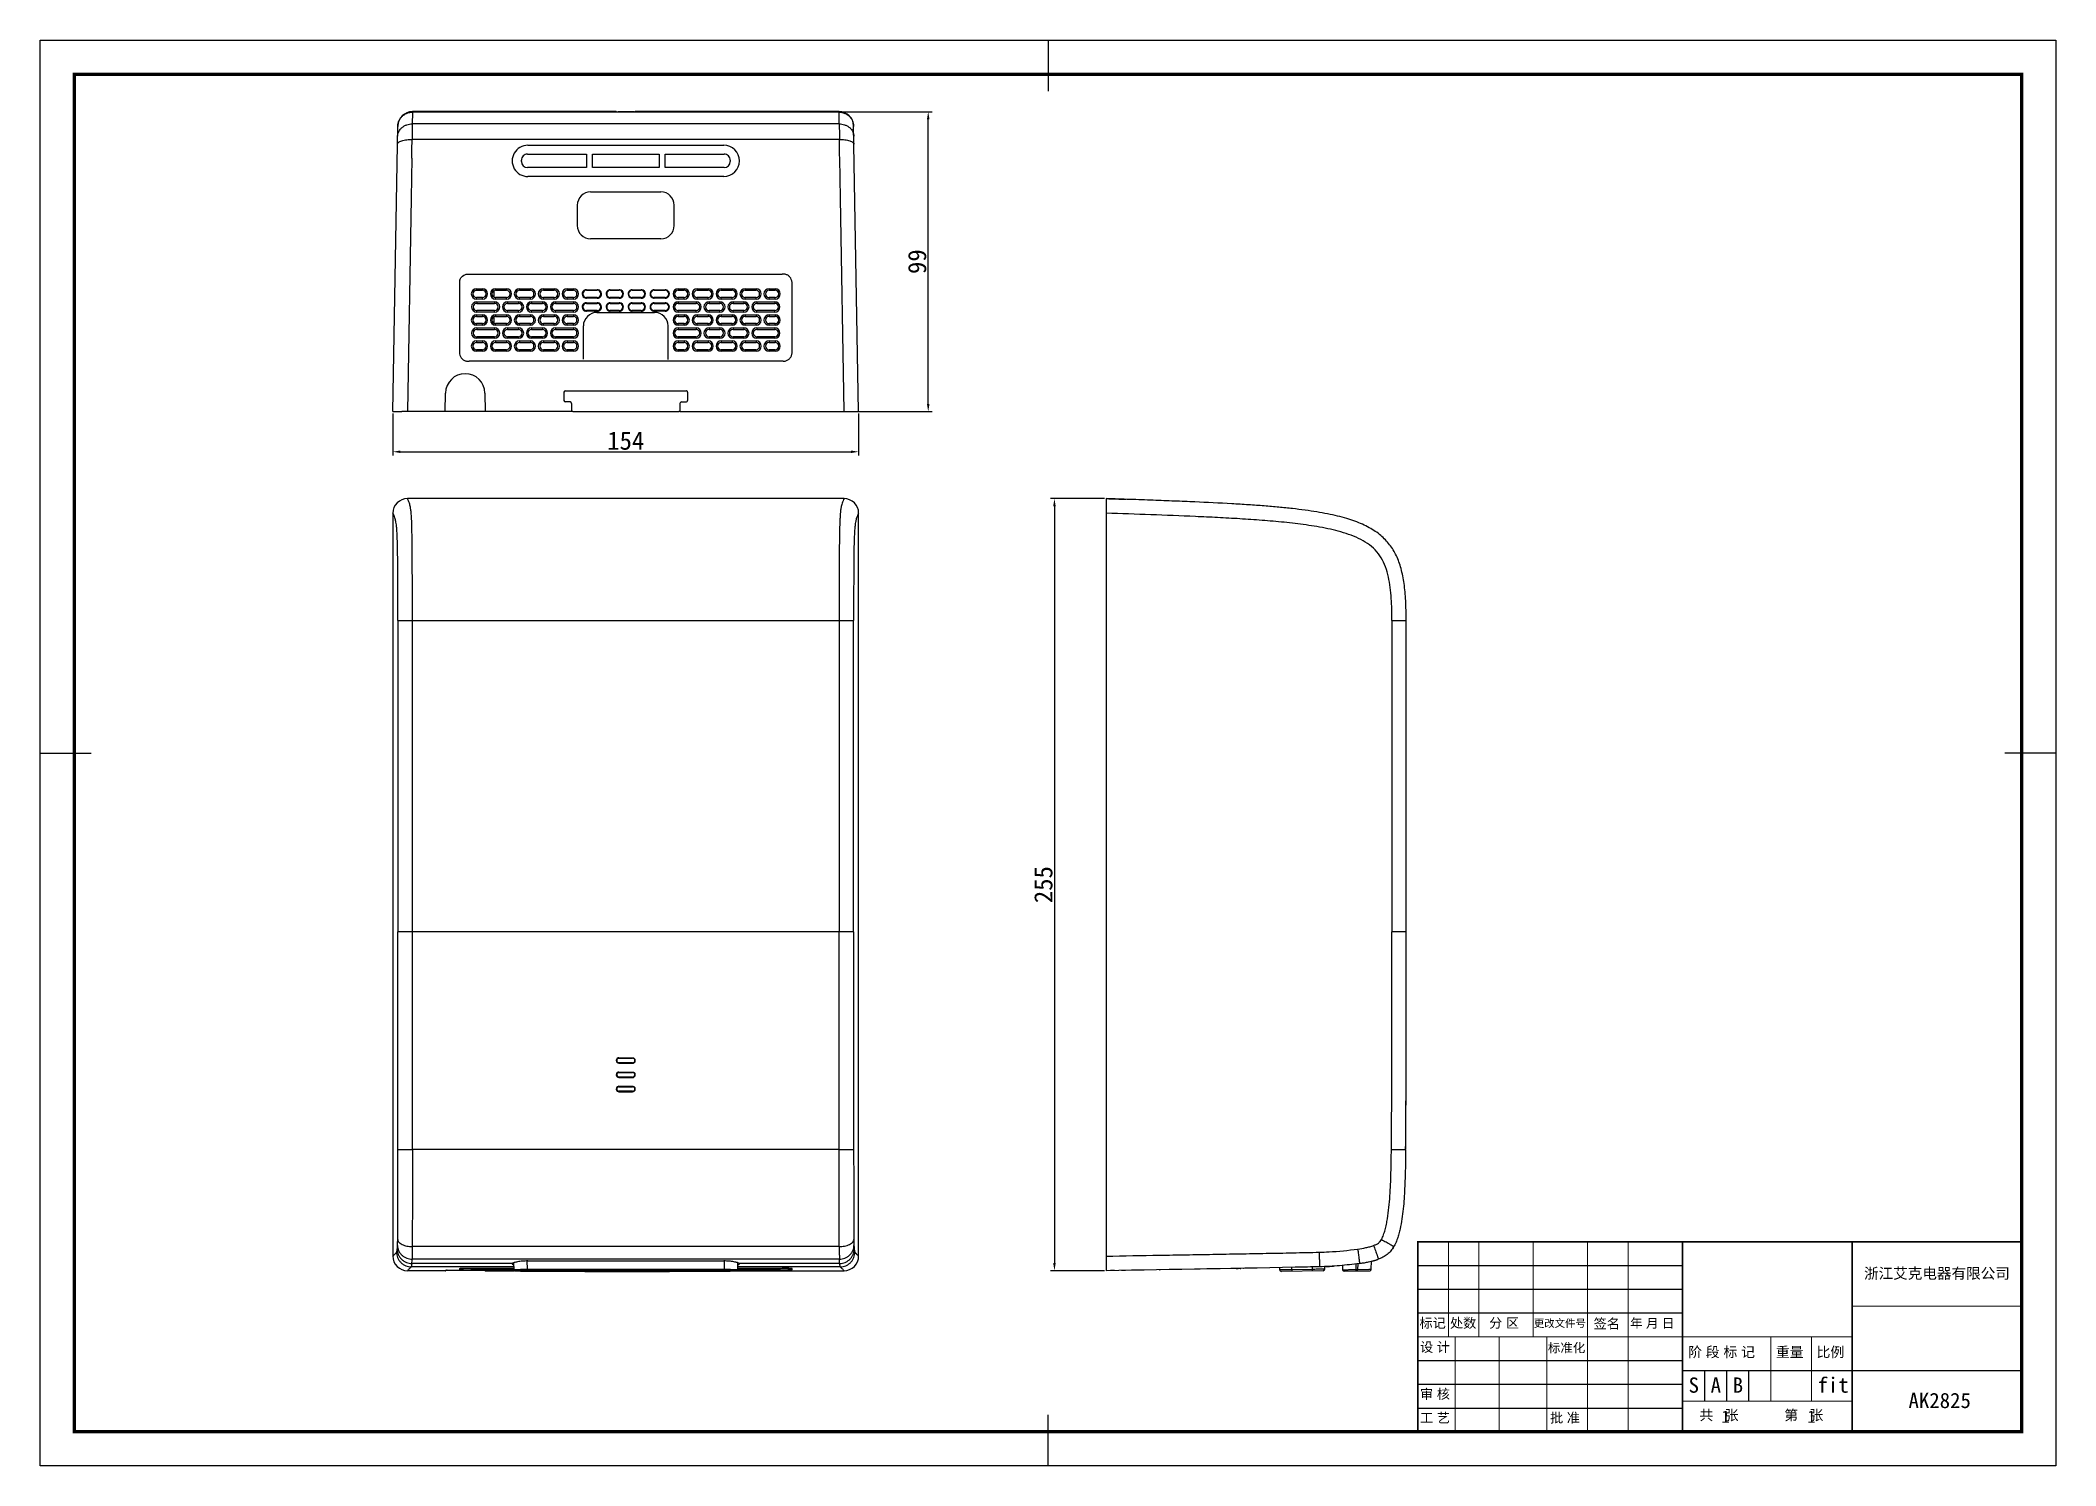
# Model space of a CAD drawing. Header units: millimetres. Extents: x 4430 to 5095, y -44 to 426.
import ezdxf

# ---------------------------------------------------------------- set-up
doc = ezdxf.new("R2010")
doc.units = ezdxf.units.MM
doc.linetypes.add('SOLID', pattern=[0])
doc.dimstyles.new('ISO-25', dxfattribs={"dimtxt": 6, "dimasz": 2.5, "dimexe": 1.25, "dimexo": 0.625, "dimtad": 1, "dimdec": 1, "dimdsep": 46, "dimtxsty": 'Standard', "dimcen": 2.5, "dimclrd": 3, "dimclre": 3, "dimclrt": 3, "dimadec": 0, "dimazin": 0, "dimtfac": 1, "dimtdec": 1, "dimtmove": 0, "dimatfit": 3, "dimfxl": 0, "dimarcsym": 0})

msp = doc.modelspace()

# ---------------------------------------------------------------- texts
for s, insert, char_height, width, attachment_point in [('{\\fSimSun|b0|i0|c134|p2;浙江艾克电器有限公司}', (5056.24, 19.05), 3.528, 56, 5), ('{\\fￋￎￌﾣﾤ|b0|i0|c134|p2;标记}', (4885.41, 4.46), 3.192, 19.152, 1), ('\\fￋￎￌﾣﾤ|b0|i0|c134|p2;处数', (4895.49, 4.46), 3.192, 9.576, 1), ('{\\fￋￎￌﾣﾤ|b0|i0|c134|p2;分 区}', (4908.42, 4.46), 3.192, 17.024, 1), ('\\fￋￎￌﾣﾤ|b0|i0|c134|p2;更改文件号', (4923.17, 4.03), 2.52, 23.52, 1), ('\\fￋￎￌﾣﾤ|b0|i0|c134|p2;签名', (4942.92, 4.24), 3.192, 12.768, 1), ('\\fￋￎￌﾣﾤ|b0|i0|c134|p2;年 月 日', (4954.96, 4.3), 3.024, 29.929, 1), ('\\fￋￎￌﾣﾤ|b0|i0|c134|p2;设 计', (4885.6, -3.47), 3.192, 53.2, 1), ('\\fￋￎￌﾣﾤ|b0|i0|c134|p2;标准化', (4927.8, -3.81), 3.024, 24.192, 1), ('\\fￋￎￌﾣﾤ|b0|i0|c134|p2;阶 段 标 记', (4974.11, -5.03), 3.36, 56, 1), ('\\fￋￎￌﾣﾤ|b0|i0|c134|p2;重量', (5003.04, -5.03), 3.36, 13.44, 1), ('\\fￋￎￌﾣﾤ|b0|i0|c134|p2;比例', (5016.48, -5.03), 3.36, 13.44, 1), ('\\fￋￎￌﾣﾤ|b0|i0|c134|p2;审 核', (4885.6, -18.97), 3.192, 25.536, 1), ('{\\fSimSun|b0|i0|c134|p2;S}', (4974.26, -15.11), 5.04, 10.92, 1), ('{\\fSimSun|b0|i0|c134|p2;A}', (4981.54, -15.11), 5.04, 10.92, 1), ('{\\fSimSun|b0|i0|c134|p2;B}', (4988.82, -15.11), 5.04, 10.92, 1), ('{\\fSimSun|b0|i0|c134|p2;fit}', (5016.82, -15.11), 5.04, 20.16, 1), ('\\fￋￎￌﾣﾤ|b0|i0|c134|p2;工 艺', (4885.6, -26.81), 3.192, 25.536, 1), ('\\fￋￎￌﾣﾤ|b0|i0|c134|p2;批 准', (4928.52, -26.81), 3.192, 25.536, 1), ('\\fￋￎￌﾣﾤ|b0|i0|c134|p2;共   张', (4977.84, -25.86), 3.36, 28, 1), ('{\\fSimSun|b0|i0|c134|p2;1}', (4985.09, -26.03), 4.032, 6.9712, 1), ('\\fￋￎￌﾣﾤ|b0|i0|c134|p2;第   张', (5005.84, -25.86), 3.36, 28, 1), ('{\\fSimSun|b0|i0|c134|p2;1}', (5013.45, -26.03), 4.032, 6.9712, 1), ('{\\fSimSun|b0|i0|c134|p2;AK2825}', (5046.86, -20.18), 5.04, 20.16, 1)]:
    msp.add_mtext(s, dxfattribs=dict(insert=insert, char_height=char_height, width=width, attachment_point=attachment_point))

# ---------------------------------------------------------------- blocks, each defined once
blk = doc.blocks.new('*D38')
at = {"color": 3, "lineweight": -2, "transparency": 16777216}
for p, q in [((4546.54, 303.02), (4546.54, 289.14)), ((4700.29, 303.02), (4700.29, 289.14)), ((4549.04, 290.39), (4697.79, 290.39))]:
    blk.add_line(p, q, dxfattribs=at)
at = {"color": 3, "transparency": 16777216}
for points in [[(4549.04, 290.81), (4549.04, 289.97), (4546.54, 290.39)], [(4697.79, 290.81), (4697.79, 289.97), (4700.29, 290.39)]]:
    blk.add_solid(points, dxfattribs=at)
at = {"layer": 'Defpoints', "color": 0, "transparency": 16777216}
for p in [(4546.54, 303.64), (4700.29, 303.65), (4700.29, 290.39)]:
    blk.add_point(p, dxfattribs=at)
at = {"color": 3, "transparency": 16777216, "insert": (4623.42, 294.01), "char_height": 6, "attachment_point": 5}
blk.add_mtext('154', dxfattribs=at)
blk = doc.blocks.new('*D39')
at = {"color": 3, "lineweight": -2, "transparency": 16777216}
for p, q in [((4624.04, 402.62), (4724.51, 402.62)), ((4723.26, 306.14), (4723.26, 400.12)), ((4669.95, 303.64), (4724.51, 303.64))]:
    blk.add_line(p, q, dxfattribs=at)
at = {"color": 3, "transparency": 16777216}
for points in [[(4722.84, 400.12), (4723.68, 400.12), (4723.26, 402.62)], [(4722.84, 306.14), (4723.68, 306.14), (4723.26, 303.64)]]:
    blk.add_solid(points, dxfattribs=at)
at = {"layer": 'Defpoints', "color": 0, "transparency": 16777216}
for p in [(4623.42, 402.62), (4723.26, 402.62), (4669.32, 303.64)]:
    blk.add_point(p, dxfattribs=at)
at = {"color": 3, "transparency": 16777216, "insert": (4719.63, 353.13), "char_height": 6, "attachment_point": 5, "rotation": 90}
blk.add_mtext('99', dxfattribs=at)
blk = doc.blocks.new('*D40')
at = {"color": 3, "lineweight": -2, "transparency": 16777216}
for p, q in [((4781.41, 274.93), (4763.67, 274.93)), ((4764.92, 272.43), (4764.92, 22.63)), ((4781.4, 20.13), (4763.67, 20.13))]:
    blk.add_line(p, q, dxfattribs=at)
at = {"color": 3, "transparency": 16777216}
for points in [[(4764.51, 272.43), (4765.34, 272.43), (4764.92, 274.93)], [(4764.51, 22.63), (4765.34, 22.63), (4764.92, 20.13)]]:
    blk.add_solid(points, dxfattribs=at)
at = {"layer": 'Defpoints', "color": 0, "transparency": 16777216}
for p in [(4782.04, 274.93), (4764.92, 20.13), (4782.03, 20.13)]:
    blk.add_point(p, dxfattribs=at)
at = {"color": 3, "transparency": 16777216, "insert": (4761.3, 147.53), "char_height": 6, "attachment_point": 5, "rotation": 90}
blk.add_mtext('255', dxfattribs=at)

# ---------------------------------------------------------------- dimensions: what is measured, and where the dimension line sits
dim = msp.add_linear_dim(base=(4723.26, 402.62), p1=(4669.32, 303.64), p2=(4623.42, 402.62), angle=90, dimstyle='ISO-25')
dim.commit()
dim.dimension.update_dxf_attribs({"geometry": '*D39', "text_midpoint": (4719.63, 353.13)})
dim = msp.add_linear_dim(base=(4700.29, 290.39), p1=(4546.54, 303.64), p2=(4700.29, 303.65), text='154', dimstyle='ISO-25')
dim.commit()
dim.dimension.update_dxf_attribs({"geometry": '*D38', "text_midpoint": (4623.42, 294.01)})
dim = msp.add_linear_dim(base=(4764.92, 20.13), p1=(4782.04, 274.93), p2=(4782.03, 20.13), angle=90, text='255', dimstyle='ISO-25')
dim.commit()
dim.dimension.update_dxf_attribs({"geometry": '*D40', "text_midpoint": (4761.3, 147.53)})

# ---------------------------------------------------------------- linework, layer by layer
at = {"linetype": 'SOLID'}
for p, q in [((4430.16, -44.23), (4430.16, 426.17)), ((4430.16, 426.17), (5095.44, 426.17)), ((4762.8, 426.17), (4762.8, 409.37)), ((5095.44, 426.17), (5095.44, -44.23)), ((4430.16, 190.97), (4446.96, 190.97)), ((5095.44, 190.97), (5078.64, 190.97)), ((4762.8, -44.23), (4762.8, -27.43)), ((5095.44, -44.23), (4430.16, -44.23))]:
    msp.add_line(p, q, dxfattribs=at)
at = {"color": 9, "linetype": 'Continuous'}
for p, q in [((4552.98, 402.19), (4552.93, 398.58)), ((4552.99, 402.48), (4552.98, 402.19)), ((4693.85, 402.48), (4552.99, 402.48)), ((4693.9, 398.58), (4693.85, 402.48)), ((4693.95, 393.45), (4552.88, 393.45)), ((4693.9, 398.58), (4552.93, 398.58)), ((4552.79, 387.23), (4552.57, 374.06)), ((4694.26, 374.06), (4694.04, 387.23)), ((4552.57, 374.06), (4551.34, 303.64)), ((4695.49, 303.64), (4694.26, 374.06)), ((4568.54, 346.49), (4568.51, 345.94)), ((4619.92, 349.04), (4675.1, 349.04)), ((4678.31, 323.51), (4678.31, 346.14)), ((4568.51, 345.94), (4568.52, 323.16)), ((4574.12, 344.17), (4574.12, 343.67)), ((4574.12, 344.17), (4576.12, 344.17)), ((4574.12, 340.77), (4574.12, 341.27)), ((4576.12, 340.77), (4574.12, 340.77)), ((4574.22, 339.87), (4574.22, 339.37)), ((4574.22, 339.87), (4580.12, 339.87)), ((4576.12, 344.17), (4576.12, 343.67)), ((4576.12, 340.77), (4576.12, 341.27)), ((4580.12, 339.87), (4580.12, 339.37)), ((4580.42, 344.17), (4580.42, 343.67)), ((4580.42, 344.17), (4584.02, 344.17)), ((4580.42, 340.77), (4580.42, 341.27)), ((4584.02, 340.77), (4580.42, 340.77)), ((4584.02, 344.17), (4584.02, 343.67)), ((4584.02, 340.77), (4584.02, 341.27)), ((4584.42, 339.87), (4584.42, 339.37)), ((4584.42, 339.87), (4588.02, 339.87)), ((4588.02, 339.87), (4588.02, 339.37)), ((4588.32, 344.17), (4588.32, 343.67)), ((4588.32, 344.17), (4591.92, 344.17)), ((4588.32, 340.77), (4588.32, 341.27)), ((4591.92, 340.77), (4588.32, 340.77)), ((4591.92, 344.17), (4591.92, 343.67)), ((4591.92, 340.77), (4591.92, 341.27)), ((4592.32, 339.87), (4592.32, 339.37)), ((4592.32, 339.87), (4595.92, 339.87)), ((4595.92, 339.87), (4595.92, 339.37)), ((4596.22, 344.17), (4596.22, 343.67)), ((4596.22, 344.17), (4599.82, 344.17)), ((4596.22, 340.77), (4596.22, 341.27)), ((4599.82, 340.77), (4596.22, 340.77)), ((4599.82, 344.17), (4599.82, 343.67)), ((4599.82, 340.77), (4599.82, 341.27)), ((4600.22, 339.87), (4600.22, 339.37)), ((4600.22, 339.87), (4606.12, 339.87)), ((4604.12, 344.17), (4604.12, 343.67)), ((4604.12, 344.17), (4606.12, 344.17)), ((4604.12, 340.77), (4604.12, 341.27)), ((4606.12, 340.77), (4604.12, 340.77)), ((4606.12, 344.17), (4606.12, 343.67)), ((4606.12, 340.77), (4606.12, 341.27)), ((4606.12, 339.87), (4606.12, 339.37)), ((4610.42, 343.87), (4610.42, 343.67)), ((4610.42, 343.87), (4614.02, 343.87)), ((4610.42, 341.07), (4610.42, 341.27)), ((4614.02, 341.07), (4610.42, 341.07)), ((4610.42, 339.57), (4614.02, 339.57)), ((4610.42, 339.57), (4610.42, 339.37)), ((4614.02, 343.87), (4614.02, 343.67)), ((4614.02, 341.07), (4614.02, 341.27)), ((4614.02, 339.57), (4614.02, 339.37)), ((4618.32, 343.87), (4621.27, 343.87)), ((4618.32, 343.87), (4618.32, 343.67)), ((4618.32, 341.07), (4618.32, 341.27)), ((4621.27, 341.07), (4618.32, 341.07)), ((4618.32, 339.57), (4621.27, 339.57)), ((4618.32, 339.57), (4618.32, 339.37)), ((4621.27, 343.87), (4621.27, 343.67)), ((4621.27, 341.07), (4621.27, 341.27)), ((4621.27, 339.57), (4621.27, 339.37)), ((4625.57, 343.87), (4628.52, 343.87)), ((4625.57, 343.87), (4625.57, 343.67)), ((4625.57, 341.07), (4625.57, 341.27)), ((4628.52, 341.07), (4625.57, 341.07)), ((4625.57, 339.57), (4628.52, 339.57)), ((4625.57, 339.57), (4625.57, 339.37)), ((4628.52, 343.87), (4628.52, 343.67)), ((4628.52, 341.07), (4628.52, 341.27)), ((4628.52, 339.57), (4628.52, 339.37)), ((4632.82, 343.87), (4636.42, 343.87)), ((4632.82, 343.87), (4632.82, 343.67)), ((4632.82, 341.07), (4632.82, 341.27)), ((4636.42, 341.07), (4632.82, 341.07)), ((4632.82, 339.57), (4636.42, 339.57)), ((4632.82, 339.57), (4632.82, 339.37)), ((4636.42, 343.87), (4636.42, 343.67)), ((4636.42, 341.07), (4636.42, 341.27)), ((4636.42, 339.57), (4636.42, 339.37)), ((4640.72, 344.17), (4642.72, 344.17)), ((4640.72, 344.17), (4640.72, 343.67)), ((4640.72, 340.77), (4640.72, 341.27)), ((4642.72, 340.77), (4640.72, 340.77)), ((4640.72, 339.87), (4646.62, 339.87)), ((4640.72, 339.87), (4640.72, 339.37)), ((4642.72, 344.17), (4642.72, 343.67)), ((4642.72, 340.77), (4642.72, 341.27)), ((4646.62, 339.87), (4646.62, 339.37)), ((4647.02, 344.17), (4650.62, 344.17)), ((4647.02, 344.17), (4647.02, 343.67)), ((4647.02, 340.77), (4647.02, 341.27)), ((4650.62, 340.77), (4647.02, 340.77)), ((4650.62, 344.17), (4650.62, 343.67)), ((4650.62, 340.77), (4650.62, 341.27)), ((4650.92, 339.87), (4654.52, 339.87)), ((4650.92, 339.87), (4650.92, 339.37)), ((4654.52, 339.87), (4654.52, 339.37)), ((4654.92, 344.17), (4658.52, 344.17)), ((4654.92, 344.17), (4654.92, 343.67)), ((4654.92, 340.77), (4654.92, 341.27)), ((4658.52, 340.77), (4654.92, 340.77)), ((4658.52, 344.17), (4658.52, 343.67)), ((4658.52, 340.77), (4658.52, 341.27)), ((4658.82, 339.87), (4662.42, 339.87)), ((4658.82, 339.87), (4658.82, 339.37)), ((4662.42, 339.87), (4662.42, 339.37)), ((4662.82, 344.17), (4666.42, 344.17)), ((4662.82, 344.17), (4662.82, 343.67)), ((4662.82, 340.77), (4662.82, 341.27)), ((4666.42, 340.77), (4662.82, 340.77)), ((4666.42, 344.17), (4666.42, 343.67)), ((4666.42, 340.77), (4666.42, 341.27)), ((4666.72, 339.87), (4672.62, 339.87)), ((4666.72, 339.87), (4666.72, 339.37)), ((4670.72, 344.17), (4672.72, 344.17)), ((4670.72, 344.17), (4670.72, 343.67)), ((4670.72, 340.77), (4670.72, 341.27)), ((4672.72, 340.77), (4670.72, 340.77)), ((4672.62, 339.87), (4672.62, 339.37)), ((4672.72, 344.17), (4672.72, 343.67)), ((4672.72, 340.77), (4672.72, 341.27)), ((4574.12, 335.57), (4574.12, 335.07)), ((4574.12, 335.57), (4576.12, 335.57)), ((4574.12, 332.17), (4574.12, 332.67)), ((4574.22, 336.47), (4574.22, 336.97)), ((4580.12, 336.47), (4574.22, 336.47)), ((4576.12, 335.57), (4576.12, 335.07)), ((4576.12, 332.17), (4576.12, 332.67)), ((4580.12, 336.47), (4580.12, 336.97)), ((4580.42, 335.57), (4580.42, 335.07)), ((4580.42, 335.57), (4584.02, 335.57)), ((4580.42, 332.17), (4580.42, 332.67)), ((4584.02, 335.57), (4584.02, 335.07)), ((4584.02, 332.17), (4584.02, 332.67)), ((4584.42, 336.47), (4584.42, 336.97)), ((4588.02, 336.47), (4584.42, 336.47)), ((4588.02, 336.47), (4588.02, 336.97)), ((4588.32, 335.57), (4588.32, 335.07)), ((4588.32, 335.57), (4591.92, 335.57)), ((4588.32, 332.17), (4588.32, 332.67)), ((4591.92, 335.57), (4591.92, 335.07)), ((4591.92, 332.17), (4591.92, 332.67)), ((4592.32, 336.47), (4592.32, 336.97)), ((4595.92, 336.47), (4592.32, 336.47)), ((4595.92, 336.47), (4595.92, 336.97)), ((4596.22, 335.57), (4596.22, 335.07)), ((4596.22, 335.57), (4599.82, 335.57)), ((4596.22, 332.17), (4596.22, 332.67)), ((4599.82, 335.57), (4599.82, 335.07)), ((4599.82, 332.17), (4599.82, 332.67)), ((4600.22, 336.47), (4600.22, 336.97)), ((4606.12, 336.47), (4600.22, 336.47)), ((4604.12, 335.57), (4604.12, 335.07)), ((4604.12, 335.57), (4606.12, 335.57)), ((4604.12, 332.17), (4604.12, 332.67)), ((4606.12, 336.47), (4606.12, 336.97)), ((4606.12, 335.57), (4606.12, 335.07)), ((4606.12, 332.17), (4606.12, 332.67)), ((4610.42, 336.77), (4610.42, 336.97)), ((4614.02, 336.77), (4610.42, 336.77)), ((4613.92, 336.4), (4632.92, 336.4)), ((4614.02, 336.77), (4614.02, 336.97)), ((4618.32, 336.77), (4618.32, 336.97)), ((4621.27, 336.77), (4618.32, 336.77)), ((4621.27, 336.77), (4621.27, 336.97)), ((4625.57, 336.77), (4625.57, 336.97)), ((4628.52, 336.77), (4625.57, 336.77)), ((4628.52, 336.77), (4628.52, 336.97)), ((4632.82, 336.77), (4632.82, 336.97)), ((4636.42, 336.77), (4632.82, 336.77)), ((4636.42, 336.77), (4636.42, 336.97)), ((4640.72, 336.47), (4640.72, 336.97)), ((4646.62, 336.47), (4640.72, 336.47)), ((4640.72, 335.57), (4642.72, 335.57)), ((4640.72, 335.57), (4640.72, 335.07)), ((4640.72, 332.17), (4640.72, 332.67)), ((4642.72, 335.57), (4642.72, 335.07)), ((4642.72, 332.17), (4642.72, 332.67)), ((4646.62, 336.47), (4646.62, 336.97)), ((4647.02, 335.57), (4650.62, 335.57)), ((4647.02, 335.57), (4647.02, 335.07)), ((4647.02, 332.17), (4647.02, 332.67)), ((4650.62, 335.57), (4650.62, 335.07)), ((4650.62, 332.17), (4650.62, 332.67)), ((4650.92, 336.47), (4650.92, 336.97)), ((4654.52, 336.47), (4650.92, 336.47)), ((4654.52, 336.47), (4654.52, 336.97)), ((4654.92, 335.57), (4658.52, 335.57)), ((4654.92, 335.57), (4654.92, 335.07)), ((4654.92, 332.17), (4654.92, 332.67)), ((4658.52, 335.57), (4658.52, 335.07)), ((4658.52, 332.17), (4658.52, 332.67)), ((4658.82, 336.47), (4658.82, 336.97)), ((4662.42, 336.47), (4658.82, 336.47)), ((4662.42, 336.47), (4662.42, 336.97)), ((4662.82, 335.57), (4666.42, 335.57)), ((4662.82, 335.57), (4662.82, 335.07)), ((4662.82, 332.17), (4662.82, 332.67)), ((4666.42, 335.57), (4666.42, 335.07)), ((4666.42, 332.17), (4666.42, 332.67)), ((4666.72, 336.47), (4666.72, 336.97)), ((4672.62, 336.47), (4666.72, 336.47)), ((4670.72, 335.57), (4672.72, 335.57)), ((4670.72, 335.57), (4670.72, 335.07)), ((4670.72, 332.17), (4670.72, 332.67)), ((4672.62, 336.47), (4672.62, 336.97)), ((4672.72, 335.57), (4672.72, 335.07)), ((4672.72, 332.17), (4672.72, 332.67)), ((4576.12, 332.17), (4574.12, 332.17)), ((4574.12, 326.97), (4574.12, 326.47)), ((4574.12, 326.97), (4576.12, 326.97)), ((4574.22, 331.27), (4574.22, 330.77)), ((4574.22, 331.27), (4580.12, 331.27)), ((4574.22, 327.87), (4574.22, 328.37)), ((4580.12, 327.87), (4574.22, 327.87)), ((4576.12, 326.97), (4576.12, 326.47)), ((4580.12, 331.27), (4580.12, 330.77)), ((4580.12, 327.87), (4580.12, 328.37)), ((4584.02, 332.17), (4580.42, 332.17)), ((4580.42, 326.97), (4580.42, 326.47)), ((4580.42, 326.97), (4584.02, 326.97)), ((4584.02, 326.97), (4584.02, 326.47)), ((4584.42, 331.27), (4584.42, 330.77)), ((4584.42, 331.27), (4588.02, 331.27)), ((4584.42, 327.87), (4584.42, 328.37)), ((4588.02, 327.87), (4584.42, 327.87)), ((4588.02, 331.27), (4588.02, 330.77)), ((4588.02, 327.87), (4588.02, 328.37)), ((4591.92, 332.17), (4588.32, 332.17)), ((4588.32, 326.97), (4588.32, 326.47)), ((4588.32, 326.97), (4591.92, 326.97)), ((4591.92, 326.97), (4591.92, 326.47)), ((4592.32, 331.27), (4592.32, 330.77)), ((4592.32, 331.27), (4595.92, 331.27)), ((4592.32, 327.87), (4592.32, 328.37)), ((4595.92, 327.87), (4592.32, 327.87)), ((4595.92, 331.27), (4595.92, 330.77)), ((4595.92, 327.87), (4595.92, 328.37)), ((4599.82, 332.17), (4596.22, 332.17)), ((4596.22, 326.97), (4596.22, 326.47)), ((4596.22, 326.97), (4599.82, 326.97)), ((4599.82, 326.97), (4599.82, 326.47)), ((4600.22, 331.27), (4600.22, 330.77)), ((4600.22, 331.27), (4606.12, 331.27)), ((4600.22, 327.87), (4600.22, 328.37)), ((4606.12, 327.87), (4600.22, 327.87)), ((4606.12, 332.17), (4604.12, 332.17)), ((4604.12, 326.97), (4606.12, 326.97)), ((4604.12, 326.97), (4604.12, 326.47)), ((4606.12, 331.27), (4606.12, 330.77)), ((4606.12, 327.87), (4606.12, 328.37)), ((4606.12, 326.97), (4606.12, 326.47)), ((4609.42, 320.91), (4609.42, 331.9)), ((4637.42, 320.91), (4637.42, 331.9)), ((4642.72, 332.17), (4640.72, 332.17)), ((4640.72, 331.27), (4646.62, 331.27)), ((4640.72, 331.27), (4640.72, 330.77)), ((4640.72, 327.87), (4640.72, 328.37)), ((4646.62, 327.87), (4640.72, 327.87)), ((4640.72, 326.97), (4642.72, 326.97)), ((4640.72, 326.97), (4640.72, 326.47)), ((4642.72, 326.97), (4642.72, 326.47)), ((4646.62, 331.27), (4646.62, 330.77)), ((4646.62, 327.87), (4646.62, 328.37)), ((4650.62, 332.17), (4647.02, 332.17)), ((4647.02, 326.97), (4650.62, 326.97)), ((4647.02, 326.97), (4647.02, 326.47)), ((4650.62, 326.97), (4650.62, 326.47)), ((4650.92, 331.27), (4654.52, 331.27)), ((4650.92, 331.27), (4650.92, 330.77)), ((4650.92, 327.87), (4650.92, 328.37)), ((4654.52, 327.87), (4650.92, 327.87)), ((4654.52, 331.27), (4654.52, 330.77)), ((4654.52, 327.87), (4654.52, 328.37)), ((4658.52, 332.17), (4654.92, 332.17)), ((4654.92, 326.97), (4658.52, 326.97)), ((4654.92, 326.97), (4654.92, 326.47)), ((4658.52, 326.97), (4658.52, 326.47)), ((4658.82, 331.27), (4662.42, 331.27)), ((4658.82, 331.27), (4658.82, 330.77)), ((4658.82, 327.87), (4658.82, 328.37)), ((4662.42, 327.87), (4658.82, 327.87)), ((4662.42, 331.27), (4662.42, 330.77)), ((4662.42, 327.87), (4662.42, 328.37)), ((4666.42, 332.17), (4662.82, 332.17)), ((4662.82, 326.97), (4666.42, 326.97)), ((4662.82, 326.97), (4662.82, 326.47)), ((4666.42, 326.97), (4666.42, 326.47)), ((4666.72, 331.27), (4672.62, 331.27)), ((4666.72, 331.27), (4666.72, 330.77)), ((4666.72, 327.87), (4666.72, 328.37)), ((4672.62, 327.87), (4666.72, 327.87)), ((4672.72, 332.17), (4670.72, 332.17)), ((4670.72, 326.97), (4672.72, 326.97)), ((4670.72, 326.97), (4670.72, 326.47)), ((4672.62, 331.27), (4672.62, 330.77)), ((4672.62, 327.87), (4672.62, 328.37)), ((4672.72, 326.97), (4672.72, 326.47)), ((4675.41, 320.25), (4571.72, 320.25)), ((4574.12, 323.57), (4574.12, 324.07)), ((4576.12, 323.57), (4574.12, 323.57)), ((4576.12, 323.57), (4576.12, 324.07)), ((4580.42, 323.57), (4580.42, 324.07)), ((4584.02, 323.57), (4580.42, 323.57)), ((4584.02, 323.57), (4584.02, 324.07)), ((4588.32, 323.57), (4588.32, 324.07)), ((4591.92, 323.57), (4588.32, 323.57)), ((4591.92, 323.57), (4591.92, 324.07)), ((4596.22, 323.57), (4596.22, 324.07)), ((4599.82, 323.57), (4596.22, 323.57)), ((4599.82, 323.57), (4599.82, 324.07)), ((4604.12, 323.57), (4604.12, 324.07)), ((4606.12, 323.57), (4604.12, 323.57)), ((4606.12, 323.57), (4606.12, 324.07)), ((4637.35, 320.92), (4637.42, 320.91)), ((4640.72, 323.57), (4640.72, 324.07)), ((4642.72, 323.57), (4640.72, 323.57)), ((4642.72, 323.57), (4642.72, 324.07)), ((4647.02, 323.57), (4647.02, 324.07)), ((4650.62, 323.57), (4647.02, 323.57)), ((4650.62, 323.57), (4650.62, 324.07)), ((4654.92, 323.57), (4654.92, 324.07)), ((4658.52, 323.57), (4654.92, 323.57)), ((4658.52, 323.57), (4658.52, 324.07)), ((4662.82, 323.57), (4662.82, 324.07)), ((4666.42, 323.57), (4662.82, 323.57)), ((4666.42, 323.57), (4666.42, 324.07)), ((4670.72, 323.57), (4670.72, 324.07)), ((4672.72, 323.57), (4670.72, 323.57)), ((4672.72, 323.57), (4672.72, 324.07)), ((4563.81, 303.64), (4563.92, 309.77)), ((4576.91, 309.77), (4577.02, 303.64)), ((4548.19, 234.75), (4548.19, 131.94)), ((4548.19, 234.75), (4693.84, 234.75)), ((4552.99, 131.94), (4552.99, 234.75)), ((4693.84, 234.75), (4693.84, 131.94)), ((4693.84, 234.75), (4698.64, 234.75)), ((4698.64, 131.94), (4698.64, 234.75)), ((4876.32, 234.75), (4876.32, 131.94)), ((4876.32, 234.75), (4881.04, 234.75)), ((4698.64, 131.94), (4548.19, 131.94)), ((4881.03, 131.94), (4876.32, 131.94)), ((4693.85, 60.09), (4552.99, 60.09)), ((4876.15, 60.15), (4880.86, 60.09)), ((4693.9, 28.08), (4552.93, 28.08)), ((4586.43, 21.42), (4552.57, 21.42)), ((4585.98, 22.52), (4552.79, 22.52)), ((4693.95, 23.92), (4552.88, 23.92)), ((4568.54, 20.87), (4568.52, 20.85)), ((4568.52, 20.85), (4568.52, 20.83)), ((4568.52, 20.83), (4568.52, 20.81)), ((4568.52, 20.81), (4568.52, 20.79)), ((4568.52, 20.79), (4568.52, 20.54)), ((4568.52, 20.54), (4568.52, 20.47)), ((4568.59, 20.88), (4568.54, 20.87)), ((4569.68, 20.82), (4569.68, 20.42)), ((4571.47, 20.85), (4571.47, 20.92)), ((4586.44, 20.85), (4571.47, 20.85)), ((4571.47, 20.39), (4571.47, 20.39)), ((4571.47, 20.35), (4571.52, 20.35)), ((4571.6, 20.92), (4586.44, 20.92)), ((4573.7, 20.64), (4573.79, 20.64)), ((4573.7, 20.49), (4573.79, 20.49)), ((4573.79, 20.79), (4573.87, 20.79)), ((4573.79, 20.64), (4573.87, 20.64)), ((4573.79, 20.49), (4573.87, 20.49)), ((4573.8, 20.71), (4573.89, 20.71)), ((4573.8, 20.56), (4573.89, 20.56)), ((4573.87, 20.79), (4573.94, 20.79)), ((4573.87, 20.64), (4573.9, 20.64)), ((4573.87, 20.49), (4573.9, 20.49)), ((4573.89, 20.71), (4573.97, 20.71)), ((4573.89, 20.56), (4573.97, 20.56)), ((4573.9, 20.64), (4573.94, 20.64)), ((4573.9, 20.49), (4573.94, 20.49)), ((4573.94, 20.79), (4574.03, 20.79)), ((4573.94, 20.64), (4574.03, 20.64)), ((4573.94, 20.49), (4574.03, 20.49)), ((4573.97, 20.71), (4574.04, 20.71)), ((4573.97, 20.56), (4574.04, 20.56)), ((4574.03, 20.79), (4574.12, 20.79)), ((4574.03, 20.64), (4574.12, 20.64)), ((4574.03, 20.49), (4574.12, 20.49)), ((4574.04, 20.71), (4574.13, 20.71)), ((4574.04, 20.56), (4574.13, 20.56)), ((4574.12, 20.73), (4574.12, 20.79)), ((4576.12, 20.73), (4574.12, 20.73)), ((4574.12, 20.58), (4574.12, 20.64)), ((4576.12, 20.58), (4574.12, 20.58)), ((4574.12, 20.43), (4574.12, 20.49)), ((4576.12, 20.43), (4574.12, 20.43)), ((4574.22, 20.65), (4574.22, 20.71)), ((4580.12, 20.65), (4574.22, 20.65)), ((4574.22, 20.5), (4574.22, 20.56)), ((4580.12, 20.5), (4574.22, 20.5)), ((4576.12, 20.73), (4576.12, 20.79)), ((4576.12, 20.79), (4576.18, 20.79)), ((4576.12, 20.58), (4576.12, 20.64)), ((4576.12, 20.43), (4576.12, 20.49)), ((4576.18, 20.79), (4576.37, 20.79)), ((4576.37, 20.79), (4576.4, 20.79)), ((4576.59, 20.79), (4576.74, 20.78)), ((4576.74, 20.78), (4576.83, 20.78)), ((4576.74, 20.63), (4576.83, 20.63)), ((4576.74, 20.48), (4576.83, 20.48)), ((4576.98, 20.78), (4577.04, 20.78)), ((4576.98, 20.63), (4577.04, 20.63)), ((4576.98, 20.48), (4577.04, 20.48)), ((4577, 20.15), (4577.02, 20.13)), ((4577.22, 20.78), (4577.27, 20.78)), ((4577.22, 20.63), (4577.27, 20.63)), ((4577.22, 20.48), (4577.27, 20.48)), ((4577.27, 20.78), (4577.34, 20.78)), ((4577.27, 20.63), (4577.34, 20.63)), ((4577.27, 20.48), (4577.34, 20.48)), ((4580.09, 20.79), (4580.17, 20.79)), ((4580.09, 20.64), (4580.17, 20.64)), ((4580.09, 20.49), (4580.17, 20.49)), ((4580.12, 20.65), (4580.12, 20.71)), ((4580.12, 20.71), (4580.18, 20.71)), ((4580.12, 20.5), (4580.12, 20.56)), ((4580.12, 20.56), (4580.18, 20.56)), ((4580.17, 20.79), (4580.24, 20.79)), ((4580.17, 20.64), (4580.24, 20.64)), ((4580.17, 20.49), (4580.24, 20.49)), ((4580.18, 20.71), (4580.37, 20.71)), ((4580.18, 20.56), (4580.37, 20.56)), ((4580.24, 20.79), (4580.33, 20.79)), ((4580.24, 20.64), (4580.33, 20.64)), ((4580.24, 20.49), (4580.33, 20.49)), ((4580.33, 20.79), (4580.42, 20.79)), ((4580.33, 20.64), (4580.42, 20.64)), ((4580.33, 20.49), (4580.42, 20.49)), ((4580.37, 20.71), (4580.4, 20.71)), ((4580.37, 20.56), (4580.4, 20.56)), ((4580.42, 20.73), (4580.42, 20.79)), ((4584.02, 20.73), (4580.42, 20.73)), ((4580.42, 20.58), (4580.42, 20.64)), ((4584.02, 20.58), (4580.42, 20.58)), ((4580.42, 20.43), (4580.42, 20.49)), ((4584.02, 20.43), (4580.42, 20.43)), ((4580.74, 20.71), (4580.83, 20.71)), ((4580.74, 20.56), (4580.83, 20.56)), ((4580.98, 20.71), (4581.04, 20.71)), ((4580.98, 20.56), (4581.04, 20.56)), ((4581.22, 20.7), (4581.27, 20.7)), ((4581.22, 20.56), (4581.27, 20.55)), ((4581.27, 20.7), (4581.34, 20.7)), ((4581.27, 20.55), (4581.34, 20.55)), ((4584, 20.56), (4584.09, 20.56)), ((4584.02, 20.73), (4584.02, 20.79)), ((4584.02, 20.79), (4584.08, 20.79)), ((4584.02, 20.58), (4584.02, 20.64)), ((4584.02, 20.64), (4584.08, 20.64)), ((4584.02, 20.43), (4584.02, 20.49)), ((4584.02, 20.49), (4584.08, 20.49)), ((4584.08, 20.79), (4584.27, 20.79)), ((4584.08, 20.64), (4584.27, 20.64)), ((4584.08, 20.49), (4584.27, 20.49)), ((4584.09, 20.71), (4584.17, 20.71)), ((4584.09, 20.56), (4584.17, 20.56)), ((4584.17, 20.71), (4584.24, 20.71)), ((4584.17, 20.56), (4584.24, 20.56)), ((4584.24, 20.71), (4584.33, 20.71)), ((4584.24, 20.56), (4584.33, 20.56)), ((4584.27, 20.79), (4584.3, 20.79)), ((4584.27, 20.64), (4584.3, 20.64)), ((4584.27, 20.49), (4584.29, 20.49)), ((4584.33, 20.71), (4584.42, 20.71)), ((4584.33, 20.56), (4584.42, 20.56)), ((4584.42, 20.65), (4584.42, 20.71)), ((4586.44, 20.65), (4584.42, 20.65)), ((4584.42, 20.5), (4584.42, 20.56)), ((4586.44, 20.5), (4584.42, 20.5)), ((4584.49, 20.79), (4584.64, 20.78)), ((4584.64, 20.78), (4584.73, 20.78)), ((4584.64, 20.63), (4584.73, 20.63)), ((4584.64, 20.48), (4584.73, 20.48)), ((4584.73, 20.63), (4584.8, 20.63)), ((4584.73, 20.48), (4584.8, 20.48)), ((4584.8, 20.63), (4584.88, 20.63)), ((4584.8, 20.48), (4584.88, 20.48)), ((4584.88, 20.78), (4584.94, 20.78)), ((4584.88, 20.63), (4584.94, 20.63)), ((4584.88, 20.48), (4584.94, 20.48)), ((4585.12, 20.78), (4585.17, 20.78)), ((4585.12, 20.63), (4585.17, 20.63)), ((4585.12, 20.48), (4585.17, 20.48)), ((4585.17, 20.78), (4585.24, 20.78)), ((4585.17, 20.63), (4585.24, 20.63)), ((4585.17, 20.48), (4585.24, 20.48)), ((4586.44, 20.51), (4586.44, 20.51)), ((4586.94, 20.03), (4586.94, 20.02)), ((4590.94, 20.59), (4590.89, 23.34)), ((4590.94, 20.59), (4655.89, 20.59)), ((4590.94, 20.59), (4590.94, 20.1)), ((4655.89, 20.1), (4590.94, 20.1)), ((4590.95, 19.98), (4590.95, 20.06)), ((4655.88, 20.06), (4655.88, 19.98)), ((4655.94, 23.34), (4655.89, 20.59)), ((4655.89, 20.1), (4655.89, 20.59)), ((4659.89, 20.02), (4659.89, 20.03)), ((4675.37, 20.85), (4660.39, 20.85)), ((4662.42, 20.65), (4660.39, 20.65)), ((4662.42, 20.5), (4660.39, 20.5)), ((4694.26, 21.42), (4660.4, 21.42)), ((4694.04, 22.52), (4660.85, 22.52)), ((4662.4, 20.64), (4662.49, 20.64)), ((4662.4, 20.49), (4662.49, 20.49)), ((4662.42, 20.65), (4662.42, 20.71)), ((4662.42, 20.71), (4662.48, 20.71)), ((4662.42, 20.5), (4662.42, 20.56)), ((4662.42, 20.56), (4662.48, 20.56)), ((4662.48, 20.71), (4662.67, 20.71)), ((4662.48, 20.56), (4662.67, 20.56)), ((4662.49, 20.79), (4662.57, 20.79)), ((4662.49, 20.64), (4662.57, 20.64)), ((4662.49, 20.49), (4662.57, 20.49)), ((4662.57, 20.79), (4662.64, 20.79)), ((4662.57, 20.64), (4662.64, 20.64)), ((4662.57, 20.49), (4662.64, 20.49)), ((4662.64, 20.79), (4662.73, 20.79)), ((4662.64, 20.64), (4662.73, 20.64)), ((4662.64, 20.49), (4662.73, 20.49)), ((4662.67, 20.71), (4662.7, 20.71)), ((4662.67, 20.56), (4662.7, 20.56)), ((4662.73, 20.79), (4662.82, 20.79)), ((4662.73, 20.64), (4662.82, 20.64)), ((4662.73, 20.49), (4662.82, 20.49)), ((4662.82, 20.73), (4662.82, 20.79)), ((4666.42, 20.73), (4662.82, 20.73)), ((4662.82, 20.58), (4662.82, 20.64)), ((4666.42, 20.58), (4662.82, 20.58)), ((4662.82, 20.43), (4662.82, 20.49)), ((4666.42, 20.43), (4662.82, 20.43)), ((4663.04, 20.71), (4663.13, 20.71)), ((4663.04, 20.56), (4663.13, 20.56)), ((4663.13, 20.71), (4663.2, 20.71)), ((4663.13, 20.56), (4663.2, 20.56)), ((4663.2, 20.71), (4663.28, 20.71)), ((4663.2, 20.56), (4663.28, 20.56)), ((4663.28, 20.71), (4663.34, 20.71)), ((4663.28, 20.56), (4663.34, 20.56)), ((4663.52, 20.7), (4663.57, 20.7)), ((4663.52, 20.56), (4663.57, 20.55)), ((4663.57, 20.7), (4663.64, 20.7)), ((4663.57, 20.55), (4663.64, 20.55)), ((4666.39, 20.71), (4666.47, 20.71)), ((4666.39, 20.56), (4666.47, 20.56)), ((4666.42, 20.73), (4666.42, 20.79)), ((4666.42, 20.79), (4666.48, 20.79)), ((4666.42, 20.58), (4666.42, 20.64)), ((4666.42, 20.64), (4666.48, 20.64)), ((4666.42, 20.43), (4666.42, 20.49)), ((4666.42, 20.49), (4666.48, 20.49)), ((4666.47, 20.71), (4666.54, 20.71)), ((4666.47, 20.56), (4666.54, 20.56)), ((4666.48, 20.79), (4666.67, 20.79)), ((4666.48, 20.64), (4666.67, 20.64)), ((4666.48, 20.49), (4666.67, 20.49)), ((4666.54, 20.71), (4666.63, 20.71)), ((4666.54, 20.56), (4666.63, 20.56)), ((4666.63, 20.71), (4666.72, 20.71)), ((4666.63, 20.56), (4666.72, 20.56)), ((4666.67, 20.79), (4666.7, 20.79)), ((4666.67, 20.64), (4666.7, 20.64)), ((4666.67, 20.49), (4666.7, 20.49)), ((4666.72, 20.65), (4666.72, 20.71)), ((4672.62, 20.65), (4666.72, 20.65)), ((4666.72, 20.5), (4666.72, 20.56)), ((4672.62, 20.5), (4666.72, 20.5)), ((4666.89, 20.79), (4667.04, 20.78)), ((4667.04, 20.78), (4667.13, 20.78)), ((4667.04, 20.63), (4667.13, 20.63)), ((4667.04, 20.48), (4667.13, 20.48)), ((4667.28, 20.78), (4667.34, 20.78)), ((4667.28, 20.63), (4667.34, 20.63)), ((4667.28, 20.48), (4667.34, 20.48)), ((4667.52, 20.78), (4667.57, 20.78)), ((4667.52, 20.63), (4667.57, 20.63)), ((4667.52, 20.48), (4667.57, 20.48)), ((4667.57, 20.78), (4667.64, 20.78)), ((4667.57, 20.63), (4667.64, 20.63)), ((4667.57, 20.48), (4667.64, 20.48)), ((4670.39, 20.79), (4670.47, 20.79)), ((4670.47, 20.79), (4670.54, 20.79)), ((4670.54, 20.79), (4670.63, 20.79)), ((4670.63, 20.79), (4670.72, 20.79)), ((4670.72, 20.73), (4670.72, 20.79)), ((4672.72, 20.73), (4670.72, 20.73)), ((4670.72, 20.58), (4670.72, 20.64)), ((4672.72, 20.58), (4670.72, 20.58)), ((4670.72, 20.43), (4670.72, 20.49)), ((4672.72, 20.43), (4670.72, 20.43)), ((4672.62, 20.65), (4672.62, 20.71)), ((4672.62, 20.5), (4672.62, 20.56)), ((4672.68, 20.71), (4672.87, 20.71)), ((4672.68, 20.56), (4672.87, 20.56)), ((4672.72, 20.73), (4672.72, 20.79)), ((4672.72, 20.79), (4672.78, 20.79)), ((4672.72, 20.58), (4672.72, 20.64)), ((4672.72, 20.64), (4672.78, 20.64)), ((4672.72, 20.43), (4672.72, 20.49)), ((4672.72, 20.49), (4672.78, 20.49)), ((4672.78, 20.79), (4672.97, 20.79)), ((4672.78, 20.64), (4672.97, 20.64)), ((4672.78, 20.49), (4672.97, 20.49)), ((4672.87, 20.71), (4672.89, 20.71)), ((4672.87, 20.56), (4672.89, 20.56)), ((4672.97, 20.79), (4673, 20.79)), ((4672.97, 20.64), (4672.99, 20.64)), ((4672.97, 20.49), (4672.99, 20.49)), ((4673.09, 20.71), (4673.24, 20.71)), ((4673.09, 20.56), (4673.24, 20.56)), ((4673.19, 20.79), (4673.34, 20.78)), ((4673.19, 20.64), (4673.34, 20.63)), ((4673.19, 20.49), (4673.34, 20.48)), ((4673.24, 20.71), (4673.33, 20.71)), ((4673.24, 20.56), (4673.33, 20.56)), ((4673.34, 20.78), (4673.43, 20.78)), ((4673.34, 20.63), (4673.43, 20.63)), ((4673.34, 20.48), (4673.43, 20.48)), ((4673.48, 20.71), (4673.54, 20.71)), ((4673.48, 20.56), (4673.54, 20.56)), ((4673.58, 20.78), (4673.64, 20.78)), ((4673.58, 20.63), (4673.64, 20.63)), ((4673.58, 20.48), (4673.64, 20.48)), ((4673.72, 20.7), (4673.77, 20.7)), ((4673.72, 20.56), (4673.77, 20.55)), ((4673.77, 20.7), (4673.84, 20.7)), ((4673.77, 20.55), (4673.84, 20.55)), ((4673.82, 20.78), (4673.87, 20.78)), ((4673.82, 20.63), (4673.87, 20.63)), ((4673.82, 20.48), (4673.87, 20.48)), ((4673.87, 20.78), (4673.94, 20.78)), ((4673.87, 20.63), (4673.94, 20.63)), ((4673.87, 20.48), (4673.94, 20.48)), ((4675.37, 20.85), (4675.37, 20.92)), ((4675.37, 20.39), (4675.37, 20.39)), ((4677.15, 20.42), (4677.15, 20.82)), ((4678.31, 20.47), (4678.31, 20.87)), ((4801.59, 20.42), (4801.59, 20.47)), ((4824.49, 20.82), (4824.49, 20.87)), ((4843.35, 19.95), (4843.32, 21.22)), ((4850.13, 20.56), (4843.34, 20.44)), ((4850.13, 20.56), (4850.14, 21.36)), ((4850.13, 20.07), (4850.13, 20.56)), ((4864.57, 20.02), (4864.52, 22.37)), ((4864.56, 20.51), (4865, 20.52)), ((4865.04, 22.44), (4865, 20.52)), ((4865.01, 20.03), (4865, 20.52)), ((4590.94, 19.95), (4590.94, 19.95)), ((4611.77, 19.89), (4611.77, 19.89)), ((4635.06, 19.89), (4635.06, 19.89)), ((4655.89, 19.95), (4655.89, 19.95))]:
    msp.add_line(p, q, dxfattribs=at)
at = {"color": 7, "linetype": 'Continuous'}
for p, q in [((4552.99, 402.65), (4552.99, 402.65)), ((4552.99, 402.48), (4552.99, 402.65)), ((4620.27, 402.65), (4552.99, 402.65)), ((4552.99, 402.65), (4620.27, 402.65)), ((4620.29, 402.6), (4620.27, 402.6)), ((4621.17, 402.6), (4620.96, 402.6)), ((4625.67, 402.62), (4621.17, 402.62)), ((4621.17, 402.6), (4625.67, 402.6)), ((4625.88, 402.6), (4625.67, 402.6)), ((4626.23, 402.6), (4625.88, 402.6)), ((4626.54, 402.6), (4626.57, 402.6)), ((4693.84, 402.65), (4626.57, 402.65)), ((4626.57, 402.65), (4693.84, 402.65)), ((4693.85, 402.48), (4693.84, 402.65)), ((4693.84, 402.65), (4693.84, 402.65)), ((4546.54, 303.64), (4548.19, 397.93)), ((4548.19, 397.93), (4548.19, 397.93)), ((4698.64, 397.93), (4698.64, 397.76)), ((4698.64, 397.93), (4698.64, 397.93)), ((4700.29, 303.64), (4698.64, 397.92)), ((4698.64, 397.76), (4698.64, 397.9)), ((4588.95, 386.18), (4588.95, 386.61)), ((4590.95, 388.61), (4610.42, 388.61)), ((4591.07, 391.54), (4655.77, 391.54)), ((4610.42, 388.61), (4610.42, 384.18)), ((4612.42, 384.18), (4612.42, 388.61)), ((4612.42, 388.61), (4634.42, 388.61)), ((4634.42, 388.61), (4634.42, 384.18)), ((4636.42, 384.18), (4636.42, 388.61)), ((4636.42, 388.61), (4655.88, 388.61)), ((4657.88, 386.61), (4657.88, 386.18)), ((4610.42, 384.18), (4590.95, 384.18)), ((4655.77, 381.24), (4591.07, 381.24)), ((4634.42, 384.18), (4612.42, 384.18)), ((4655.88, 384.18), (4636.42, 384.18)), ((4611.82, 376.14), (4635.02, 376.14)), ((4607.42, 371.74), (4607.42, 365.04)), ((4639.42, 365.04), (4639.42, 371.74)), ((4635.02, 360.64), (4611.82, 360.64)), ((4574.42, 343.65), (4573.91, 343.65)), ((4574.12, 343.67), (4576.12, 343.67)), ((4576.12, 341.27), (4574.12, 341.27)), ((4574.22, 339.37), (4580.12, 339.37)), ((4579.92, 343.55), (4579.92, 341.38)), ((4580.42, 343.67), (4584.02, 343.67)), ((4584.02, 341.27), (4580.42, 341.27)), ((4584.42, 339.37), (4588.02, 339.37)), ((4588.32, 343.67), (4591.92, 343.67)), ((4591.92, 341.27), (4588.32, 341.27)), ((4592.32, 339.37), (4595.92, 339.37)), ((4596.22, 343.67), (4599.82, 343.67)), ((4599.82, 341.27), (4596.22, 341.27)), ((4600.22, 339.37), (4606.12, 339.37)), ((4604.12, 343.67), (4606.12, 343.67)), ((4606.12, 341.27), (4604.12, 341.27)), ((4610.42, 343.67), (4614.02, 343.67)), ((4614.02, 341.27), (4610.42, 341.27)), ((4610.42, 339.37), (4614.02, 339.37)), ((4618.32, 343.67), (4621.27, 343.67)), ((4621.27, 341.27), (4618.32, 341.27)), ((4618.32, 339.37), (4621.27, 339.37)), ((4625.57, 343.67), (4628.52, 343.67)), ((4628.52, 341.27), (4625.57, 341.27)), ((4625.57, 339.37), (4628.52, 339.37)), ((4632.82, 343.67), (4636.42, 343.67)), ((4636.42, 341.27), (4632.82, 341.27)), ((4632.82, 339.37), (4636.42, 339.37)), ((4640.72, 343.67), (4642.72, 343.67)), ((4642.72, 341.27), (4640.72, 341.27)), ((4640.72, 339.37), (4646.62, 339.37)), ((4647.02, 343.67), (4650.62, 343.67)), ((4650.62, 341.27), (4647.02, 341.27)), ((4650.92, 339.37), (4654.52, 339.37)), ((4654.92, 343.67), (4658.52, 343.67)), ((4658.52, 341.27), (4654.92, 341.27)), ((4658.82, 339.37), (4662.42, 339.37)), ((4662.82, 343.67), (4666.42, 343.67)), ((4666.42, 341.27), (4662.82, 341.27)), ((4666.72, 339.37), (4672.62, 339.37)), ((4670.72, 343.67), (4672.72, 343.67)), ((4672.72, 341.27), (4670.72, 341.27)), ((4574.12, 335.07), (4576.12, 335.07)), ((4576.12, 332.67), (4574.12, 332.67)), ((4580.12, 336.97), (4574.22, 336.97)), ((4579.92, 334.95), (4579.92, 332.78)), ((4580.42, 335.07), (4584.02, 335.07)), ((4584.02, 332.67), (4580.42, 332.67)), ((4588.02, 336.97), (4584.42, 336.97)), ((4588.32, 335.07), (4591.92, 335.07)), ((4591.92, 332.67), (4588.32, 332.67)), ((4595.92, 336.97), (4592.32, 336.97)), ((4596.22, 335.07), (4599.82, 335.07)), ((4599.82, 332.67), (4596.22, 332.67)), ((4606.12, 336.97), (4600.22, 336.97)), ((4604.12, 335.07), (4606.12, 335.07)), ((4606.12, 332.67), (4604.12, 332.67)), ((4614.02, 336.97), (4610.42, 336.97)), ((4621.27, 336.97), (4618.32, 336.97)), ((4628.52, 336.97), (4625.57, 336.97)), ((4636.42, 336.97), (4632.82, 336.97)), ((4646.62, 336.97), (4640.72, 336.97)), ((4640.72, 335.07), (4642.72, 335.07)), ((4642.72, 332.67), (4640.72, 332.67)), ((4647.02, 335.07), (4650.62, 335.07)), ((4650.62, 332.67), (4647.02, 332.67)), ((4654.52, 336.97), (4650.92, 336.97)), ((4654.92, 335.07), (4658.52, 335.07)), ((4658.52, 332.67), (4654.92, 332.67)), ((4662.42, 336.97), (4658.82, 336.97)), ((4662.82, 335.07), (4666.42, 335.07)), ((4666.42, 332.67), (4662.82, 332.67)), ((4672.62, 336.97), (4666.72, 336.97)), ((4670.72, 335.07), (4672.72, 335.07)), ((4672.72, 332.67), (4670.72, 332.67)), ((4574.12, 326.47), (4576.12, 326.47)), ((4574.22, 330.77), (4580.12, 330.77)), ((4580.12, 328.37), (4574.22, 328.37)), ((4580.42, 326.47), (4584.02, 326.47)), ((4584.42, 330.77), (4588.02, 330.77)), ((4588.02, 328.37), (4584.42, 328.37)), ((4588.32, 326.47), (4591.92, 326.47)), ((4588.6, 326.41), (4588.6, 326.47)), ((4588.6, 326.41), (4588.6, 326.47)), ((4592.32, 330.77), (4595.92, 330.77)), ((4595.92, 328.37), (4592.32, 328.37)), ((4596.22, 326.47), (4599.82, 326.47)), ((4600.22, 330.77), (4606.12, 330.77)), ((4606.12, 328.37), (4600.22, 328.37)), ((4604.12, 326.47), (4606.12, 326.47)), ((4640.72, 330.77), (4646.62, 330.77)), ((4646.62, 328.37), (4640.72, 328.37)), ((4640.72, 326.47), (4642.72, 326.47)), ((4647.02, 326.47), (4650.62, 326.47)), ((4650.92, 330.77), (4654.52, 330.77)), ((4654.52, 328.37), (4650.92, 328.37)), ((4654.92, 326.47), (4658.52, 326.47)), ((4658.82, 330.77), (4662.42, 330.77)), ((4662.42, 328.37), (4658.82, 328.37)), ((4662.82, 326.47), (4666.42, 326.47)), ((4666.72, 330.77), (4672.62, 330.77)), ((4672.62, 328.37), (4666.72, 328.37)), ((4670.72, 326.47), (4672.72, 326.47)), ((4576.12, 324.07), (4574.12, 324.07)), ((4584.02, 324.07), (4580.42, 324.07)), ((4591.92, 324.07), (4588.32, 324.07)), ((4599.82, 324.07), (4596.22, 324.07)), ((4606.12, 324.07), (4604.12, 324.07)), ((4642.72, 324.07), (4640.72, 324.07)), ((4650.62, 324.07), (4647.02, 324.07)), ((4658.52, 324.07), (4654.92, 324.07)), ((4666.42, 324.07), (4662.82, 324.07)), ((4672.72, 324.07), (4670.72, 324.07)), ((4603.02, 310.04), (4603.02, 307.34)), ((4603.52, 310.54), (4643.32, 310.54)), ((4605.02, 306.84), (4603.52, 306.84)), ((4605.52, 306.34), (4605.52, 303.64)), ((4641.32, 306.34), (4641.32, 303.64)), ((4641.82, 306.84), (4643.32, 306.84)), ((4643.82, 310.04), (4643.82, 307.34)), ((4546.54, 303.65), (4546.54, 303.64)), ((4546.54, 303.64), (4549.54, 303.64)), ((4564.31, 303.64), (4549.54, 303.64)), ((4564.31, 303.64), (4564.31, 303.64)), ((4564.42, 303.64), (4564.31, 303.64)), ((4576.42, 303.64), (4564.42, 303.64)), ((4605.52, 303.64), (4576.42, 303.64)), ((4576.52, 303.64), (4576.52, 303.64)), ((4605.92, 303.64), (4605.52, 303.64)), ((4605.92, 303.64), (4640.92, 303.64)), ((4641.32, 303.64), (4640.92, 303.64)), ((4641.32, 303.64), (4697.33, 303.64)), ((4697.33, 303.64), (4700.29, 303.64)), ((4700.29, 303.64), (4700.29, 303.65)), ((4695.49, 274.93), (4551.34, 274.93)), ((4782.04, 274.93), (4782.03, 20.13)), ((4546.54, 270.13), (4546.54, 24.93)), ((4700.29, 24.93), (4700.29, 270.13)), ((4881.03, 131.94), (4881.04, 234.75)), ((4881.03, 119.35), (4881.03, 131.94)), ((4621.17, 90.38), (4625.67, 90.38)), ((4621.17, 90.23), (4625.67, 90.23)), ((4625.67, 88.73), (4621.17, 88.73)), ((4621.17, 88.58), (4625.67, 88.58)), ((4881, 88.4), (4881, 88.58)), ((4621.17, 85.68), (4625.67, 85.68)), ((4621.17, 85.53), (4625.67, 85.53)), ((4625.67, 84.03), (4621.17, 84.03)), ((4621.17, 83.88), (4625.67, 83.88)), ((4621.17, 80.98), (4625.67, 80.98)), ((4621.17, 80.83), (4625.67, 80.83)), ((4880.99, 83), (4880.99, 83.88)), ((4880.99, 80.98), (4880.99, 83)), ((4625.67, 79.33), (4621.17, 79.33)), ((4621.17, 79.18), (4625.67, 79.18)), ((4563.81, 20.13), (4551.34, 20.13)), ((4564.21, 20.27), (4564.29, 20.27)), ((4564.29, 20.27), (4564.38, 20.28)), ((4564.38, 20.28), (4564.48, 20.28)), ((4564.48, 20.28), (4564.67, 20.29)), ((4564.67, 20.29), (4564.88, 20.3)), ((4564.88, 20.3), (4565.22, 20.3)), ((4565.22, 20.3), (4565.63, 20.31)), ((4565.63, 20.31), (4566.09, 20.32)), ((4566.09, 20.32), (4566.63, 20.33)), ((4566.63, 20.33), (4567.23, 20.33)), ((4567.23, 20.33), (4567.9, 20.34)), ((4567.9, 20.34), (4568.64, 20.34)), ((4568.64, 20.34), (4569.44, 20.35)), ((4568.8, 20.89), (4568.92, 20.89)), ((4568.82, 20.89), (4568.82, 20.83)), ((4568.82, 20.86), (4568.82, 20.83)), ((4568.82, 20.83), (4568.82, 20.77)), ((4568.82, 20.8), (4568.82, 20.83)), ((4568.82, 20.8), (4568.82, 20.77)), ((4568.92, 20.89), (4569.06, 20.9)), ((4569.06, 20.9), (4569.33, 20.9)), ((4569.33, 20.9), (4569.65, 20.91)), ((4569.44, 20.35), (4570.27, 20.35)), ((4569.65, 20.91), (4570.04, 20.91)), ((4569.87, 20.41), (4569.95, 20.4)), ((4569.95, 20.4), (4570.03, 20.4)), ((4570.03, 20.4), (4570.18, 20.4)), ((4570.04, 20.91), (4570.47, 20.92)), ((4570.18, 20.4), (4570.36, 20.4)), ((4570.27, 20.35), (4571.12, 20.35)), ((4570.36, 20.4), (4570.64, 20.39)), ((4570.47, 20.92), (4570.95, 20.92)), ((4570.64, 20.39), (4571.04, 20.39)), ((4570.95, 20.92), (4571.64, 20.92)), ((4571.04, 20.39), (4586.44, 20.39)), ((4571.12, 20.35), (4571.75, 20.35)), ((4571.64, 20.92), (4586.44, 20.92)), ((4571.75, 20.35), (4572.37, 20.34)), ((4572.37, 20.34), (4572.97, 20.34)), ((4572.57, 20.77), (4572.62, 20.77)), ((4572.57, 20.62), (4572.62, 20.62)), ((4572.57, 20.47), (4572.62, 20.47)), ((4572.62, 20.77), (4572.68, 20.77)), ((4572.62, 20.62), (4572.68, 20.62)), ((4572.62, 20.47), (4572.68, 20.47)), ((4572.67, 20.69), (4572.72, 20.7)), ((4572.67, 20.54), (4572.72, 20.55)), ((4572.68, 20.77), (4572.8, 20.78)), ((4572.68, 20.62), (4572.8, 20.63)), ((4572.68, 20.47), (4572.8, 20.48)), ((4572.72, 20.7), (4572.78, 20.7)), ((4572.72, 20.55), (4572.78, 20.55)), ((4572.78, 20.7), (4572.9, 20.7)), ((4572.78, 20.55), (4572.9, 20.55)), ((4572.8, 20.78), (4572.94, 20.78)), ((4572.8, 20.63), (4572.94, 20.63)), ((4572.8, 20.48), (4572.94, 20.48)), ((4572.9, 20.7), (4573.04, 20.7)), ((4572.9, 20.55), (4573.04, 20.55)), ((4572.94, 20.78), (4573.16, 20.78)), ((4572.94, 20.63), (4573.16, 20.63)), ((4572.94, 20.48), (4573.16, 20.48)), ((4572.97, 20.34), (4573.54, 20.33)), ((4573.04, 20.7), (4573.26, 20.71)), ((4573.04, 20.55), (4573.26, 20.56)), ((4573.16, 20.78), (4573.49, 20.78)), ((4573.16, 20.63), (4573.49, 20.63)), ((4573.16, 20.48), (4573.49, 20.48)), ((4573.26, 20.71), (4573.59, 20.71)), ((4573.26, 20.56), (4573.59, 20.56)), ((4573.49, 20.78), (4573.87, 20.79)), ((4573.49, 20.63), (4573.87, 20.64)), ((4573.49, 20.48), (4573.87, 20.49)), ((4573.54, 20.33), (4574.07, 20.33)), ((4573.59, 20.71), (4573.97, 20.71)), ((4573.59, 20.56), (4573.97, 20.56)), ((4573.87, 20.79), (4576.5, 20.79)), ((4573.87, 20.64), (4574.22, 20.64)), ((4573.87, 20.49), (4574.22, 20.49)), ((4573.97, 20.71), (4574.13, 20.71)), ((4573.97, 20.56), (4574.13, 20.56)), ((4574.07, 20.33), (4574.56, 20.32)), ((4574.56, 20.32), (4575, 20.32)), ((4575, 20.32), (4575.39, 20.31)), ((4575.39, 20.31), (4575.73, 20.3)), ((4575.73, 20.3), (4576.02, 20.29)), ((4576.02, 20.29), (4576.26, 20.29)), ((4576.12, 20.71), (4580.41, 20.71)), ((4576.26, 20.29), (4576.4, 20.28)), ((4576.5, 20.79), (4576.83, 20.78)), ((4576.5, 20.64), (4576.83, 20.63)), ((4576.5, 20.49), (4576.83, 20.48)), ((4576.83, 20.78), (4577.12, 20.78)), ((4576.83, 20.63), (4577.12, 20.63)), ((4576.83, 20.48), (4577.12, 20.48)), ((4577.02, 20.13), (4586.62, 20.13)), ((4577.12, 20.78), (4577.31, 20.78)), ((4577.12, 20.63), (4577.31, 20.63)), ((4577.12, 20.48), (4577.31, 20.48)), ((4577.31, 20.78), (4577.46, 20.78)), ((4577.31, 20.63), (4577.46, 20.63)), ((4577.31, 20.48), (4577.46, 20.48)), ((4577.46, 20.78), (4577.55, 20.77)), ((4577.46, 20.63), (4577.55, 20.62)), ((4577.46, 20.48), (4577.55, 20.47)), ((4578.87, 20.77), (4578.92, 20.77)), ((4578.87, 20.62), (4578.92, 20.62)), ((4578.87, 20.47), (4578.92, 20.47)), ((4578.92, 20.77), (4578.98, 20.77)), ((4578.92, 20.62), (4578.98, 20.62)), ((4578.92, 20.47), (4578.98, 20.47)), ((4578.98, 20.77), (4579.1, 20.78)), ((4578.98, 20.62), (4579.1, 20.63)), ((4578.98, 20.47), (4579.1, 20.48)), ((4579.1, 20.78), (4579.24, 20.78)), ((4579.1, 20.63), (4579.24, 20.63)), ((4579.1, 20.48), (4579.24, 20.48)), ((4579.24, 20.78), (4579.46, 20.78)), ((4579.24, 20.63), (4579.46, 20.63)), ((4579.24, 20.48), (4579.46, 20.48)), ((4579.46, 20.78), (4579.79, 20.78)), ((4579.46, 20.63), (4579.72, 20.63)), ((4579.46, 20.48), (4579.72, 20.48)), ((4579.79, 20.78), (4580.17, 20.79)), ((4580.01, 20.64), (4580.42, 20.64)), ((4580.01, 20.49), (4580.42, 20.49)), ((4580.17, 20.79), (4584.4, 20.79)), ((4580.41, 20.71), (4580.58, 20.71)), ((4580.83, 20.71), (4581.12, 20.71)), ((4580.83, 20.56), (4581.12, 20.56)), ((4581.12, 20.71), (4581.31, 20.7)), ((4581.12, 20.56), (4581.31, 20.55)), ((4581.31, 20.7), (4581.46, 20.7)), ((4581.31, 20.55), (4581.46, 20.55)), ((4581.46, 20.7), (4581.55, 20.7)), ((4581.46, 20.55), (4581.55, 20.55)), ((4582.87, 20.69), (4582.92, 20.7)), ((4582.87, 20.54), (4582.92, 20.55)), ((4582.92, 20.7), (4582.98, 20.7)), ((4582.92, 20.55), (4582.98, 20.55)), ((4582.98, 20.7), (4583.1, 20.7)), ((4582.98, 20.55), (4583.1, 20.55)), ((4583.1, 20.7), (4583.24, 20.7)), ((4583.1, 20.55), (4583.24, 20.55)), ((4583.24, 20.7), (4583.46, 20.71)), ((4583.24, 20.55), (4583.46, 20.56)), ((4583.46, 20.71), (4583.79, 20.71)), ((4583.46, 20.56), (4583.79, 20.56)), ((4583.79, 20.71), (4584.17, 20.71)), ((4583.79, 20.56), (4584.17, 20.56)), ((4584.17, 20.71), (4586.44, 20.71)), ((4584.17, 20.56), (4586.44, 20.56)), ((4584.4, 20.79), (4584.73, 20.78)), ((4584.57, 20.64), (4584.88, 20.63)), ((4584.57, 20.49), (4584.88, 20.48)), ((4584.73, 20.78), (4585.02, 20.78)), ((4584.88, 20.63), (4585.15, 20.63)), ((4584.88, 20.48), (4585.15, 20.48)), ((4585.02, 20.78), (4585.21, 20.78)), ((4585.15, 20.63), (4585.31, 20.63)), ((4585.15, 20.48), (4585.31, 20.48)), ((4585.21, 20.78), (4585.36, 20.78)), ((4585.31, 20.63), (4585.45, 20.62)), ((4585.31, 20.48), (4585.45, 20.47)), ((4585.36, 20.78), (4585.45, 20.77)), ((4586.4, 22.73), (4586.44, 20.52)), ((4588.63, 19.96), (4588.44, 19.96)), ((4590.95, 20.06), (4610.42, 20.06)), ((4610.42, 19.98), (4590.95, 19.98)), ((4591.07, 23.34), (4655.77, 23.34)), ((4610.42, 20.06), (4610.42, 19.98)), ((4612.42, 20.06), (4634.42, 20.06)), ((4612.42, 19.98), (4612.42, 20.06)), ((4634.42, 19.98), (4612.42, 19.98)), ((4634.42, 20.06), (4634.42, 19.98)), ((4636.42, 20.06), (4655.88, 20.06)), ((4636.42, 19.98), (4636.42, 20.06)), ((4655.88, 19.98), (4636.42, 19.98)), ((4660.2, 20.13), (4695.49, 20.13)), ((4660.39, 20.52), (4660.43, 22.73)), ((4660.39, 20.71), (4662.71, 20.71)), ((4660.39, 20.39), (4675.45, 20.39)), ((4660.4, 20.92), (4675.1, 20.92)), ((4661.27, 20.77), (4661.32, 20.77)), ((4661.27, 20.62), (4661.32, 20.62)), ((4661.27, 20.47), (4661.32, 20.47)), ((4661.32, 20.77), (4661.38, 20.77)), ((4661.32, 20.62), (4661.38, 20.62)), ((4661.32, 20.47), (4661.38, 20.47)), ((4661.38, 20.77), (4661.5, 20.78)), ((4661.38, 20.62), (4661.5, 20.63)), ((4661.38, 20.47), (4661.5, 20.48)), ((4661.5, 20.78), (4661.64, 20.78)), ((4661.5, 20.63), (4661.64, 20.63)), ((4661.5, 20.48), (4661.64, 20.48)), ((4661.64, 20.78), (4661.86, 20.78)), ((4661.64, 20.63), (4661.86, 20.63)), ((4661.64, 20.48), (4661.86, 20.48)), ((4661.86, 20.78), (4662.19, 20.78)), ((4661.86, 20.63), (4662.19, 20.63)), ((4661.86, 20.48), (4662.19, 20.48)), ((4662.19, 20.78), (4662.57, 20.79)), ((4662.19, 20.63), (4662.57, 20.64)), ((4662.19, 20.48), (4662.57, 20.49)), ((4662.57, 20.79), (4666.43, 20.79)), ((4662.57, 20.64), (4666.42, 20.64)), ((4662.57, 20.49), (4666.42, 20.49)), ((4662.71, 20.71), (4663.05, 20.71)), ((4662.97, 20.56), (4663.28, 20.56)), ((4663.05, 20.71), (4663.35, 20.71)), ((4663.28, 20.56), (4663.55, 20.55)), ((4663.35, 20.71), (4663.61, 20.7)), ((4663.55, 20.55), (4663.71, 20.55)), ((4663.61, 20.7), (4663.76, 20.7)), ((4663.71, 20.55), (4663.85, 20.55)), ((4663.76, 20.7), (4663.85, 20.7)), ((4665.17, 20.69), (4665.22, 20.7)), ((4665.17, 20.54), (4665.22, 20.55)), ((4665.22, 20.7), (4665.28, 20.7)), ((4665.22, 20.55), (4665.28, 20.55)), ((4665.28, 20.7), (4665.4, 20.7)), ((4665.28, 20.55), (4665.4, 20.55)), ((4665.4, 20.7), (4665.54, 20.7)), ((4665.4, 20.55), (4665.54, 20.55)), ((4665.54, 20.7), (4665.76, 20.71)), ((4665.54, 20.55), (4665.76, 20.56)), ((4665.76, 20.71), (4666.02, 20.71)), ((4665.76, 20.56), (4666.02, 20.56)), ((4666.31, 20.56), (4666.72, 20.56)), ((4666.42, 20.64), (4666.8, 20.64)), ((4666.42, 20.49), (4666.8, 20.49)), ((4666.43, 20.79), (4666.8, 20.79)), ((4666.63, 20.71), (4670.72, 20.71)), ((4666.72, 20.56), (4670.72, 20.56)), ((4666.8, 20.79), (4667.13, 20.78)), ((4667.13, 20.78), (4667.42, 20.78)), ((4667.13, 20.63), (4667.42, 20.63)), ((4667.13, 20.48), (4667.42, 20.48)), ((4667.42, 20.78), (4667.61, 20.78)), ((4667.42, 20.63), (4667.61, 20.63)), ((4667.42, 20.48), (4667.61, 20.48)), ((4667.61, 20.78), (4667.76, 20.78)), ((4667.61, 20.63), (4667.76, 20.63)), ((4667.61, 20.48), (4667.76, 20.48)), ((4667.76, 20.78), (4667.85, 20.77)), ((4667.76, 20.63), (4667.85, 20.62)), ((4667.76, 20.48), (4667.85, 20.47)), ((4669.17, 20.77), (4669.22, 20.77)), ((4669.17, 20.62), (4669.22, 20.62)), ((4669.17, 20.47), (4669.22, 20.47)), ((4669.22, 20.77), (4669.28, 20.77)), ((4669.22, 20.62), (4669.28, 20.62)), ((4669.22, 20.47), (4669.28, 20.47)), ((4669.28, 20.77), (4669.4, 20.78)), ((4669.28, 20.62), (4669.4, 20.63)), ((4669.28, 20.47), (4669.4, 20.48)), ((4669.4, 20.78), (4669.54, 20.78)), ((4669.4, 20.63), (4669.54, 20.63)), ((4669.4, 20.48), (4669.54, 20.48)), ((4669.54, 20.78), (4669.76, 20.78)), ((4669.54, 20.63), (4669.76, 20.63)), ((4669.54, 20.48), (4669.76, 20.48)), ((4669.76, 20.78), (4670.09, 20.78)), ((4669.76, 20.63), (4670.09, 20.63)), ((4669.76, 20.48), (4670.09, 20.48)), ((4670.09, 20.78), (4670.47, 20.79)), ((4670.09, 20.63), (4670.31, 20.64)), ((4670.09, 20.48), (4670.31, 20.49)), ((4670.47, 20.79), (4672.73, 20.79)), ((4672.62, 20.64), (4673.01, 20.64)), ((4672.62, 20.49), (4673.01, 20.49)), ((4672.73, 20.79), (4673.1, 20.79)), ((4672.73, 20.56), (4673.08, 20.56)), ((4672.82, 20.71), (4673.17, 20.71)), ((4673.01, 20.64), (4673.35, 20.63)), ((4673.01, 20.49), (4673.35, 20.48)), ((4673.08, 20.56), (4673.41, 20.56)), ((4673.1, 20.79), (4673.43, 20.78)), ((4673.17, 20.71), (4673.48, 20.71)), ((4673.35, 20.63), (4673.65, 20.63)), ((4673.35, 20.48), (4673.65, 20.48)), ((4673.41, 20.56), (4673.69, 20.56)), ((4673.43, 20.78), (4673.72, 20.78)), ((4673.48, 20.71), (4673.75, 20.7)), ((4673.65, 20.63), (4673.91, 20.63)), ((4673.65, 20.48), (4673.91, 20.48)), ((4673.69, 20.56), (4673.86, 20.55)), ((4673.72, 20.78), (4673.91, 20.78)), ((4673.75, 20.7), (4673.91, 20.7)), ((4673.86, 20.55), (4674.01, 20.55)), ((4673.91, 20.78), (4674.06, 20.78)), ((4673.91, 20.7), (4674.05, 20.7)), ((4673.91, 20.63), (4674.06, 20.63)), ((4673.91, 20.48), (4674.06, 20.48)), ((4674.01, 20.55), (4674.09, 20.55)), ((4674.06, 20.78), (4674.15, 20.77)), ((4674.06, 20.63), (4674.15, 20.62)), ((4674.06, 20.48), (4674.15, 20.47)), ((4675.45, 20.39), (4675.95, 20.39)), ((4675.95, 20.39), (4676.3, 20.39)), ((4676.3, 20.39), (4676.6, 20.4)), ((4676.6, 20.4), (4676.78, 20.4)), ((4676.78, 20.4), (4676.88, 20.4)), ((4676.88, 20.4), (4676.96, 20.41)), ((4676.96, 20.41), (4677.03, 20.41)), ((4677.86, 20.89), (4677.98, 20.89)), ((4677.98, 20.89), (4678.06, 20.89)), ((4678.01, 20.77), (4678.01, 20.89)), ((4678.24, 20.88), (4678.24, 20.88)), ((4826.27, 20.85), (4799.81, 20.39)), ((4824.87, 20.87), (4823.13, 20.84)), ((4824.87, 20.87), (4825.51, 20.88)), ((4825.51, 20.88), (4825.55, 20.89)), ((4827.38, 20.92), (4827.42, 20.92)), ((4839.34, 20.38), (4839.32, 21.14)), ((4853.63, 20.13), (4839.85, 19.89)), ((4854.13, 20.62), (4854.14, 21.49)), ((4854.53, 21.5), (4854.76, 21.51)), ((4860.03, 21.87), (4860.06, 20.44)), ((4860.57, 19.95), (4869.01, 20.1)), ((4869.5, 20.59), (4869.55, 23.25)), ((4590.94, 19.95), (4655.89, 19.95)), ((4609.87, 19.9), (4610.1, 19.9)), ((4610.1, 19.9), (4610.86, 19.89)), ((4610.86, 19.89), (4635.54, 19.89)), ((4635.54, 19.89), (4636.36, 19.89)), ((4636.36, 19.89), (4637.07, 19.9)), ((4637.07, 19.9), (4637.56, 19.91)), ((4637.56, 19.91), (4637.88, 19.91)), ((4637.88, 19.91), (4638.07, 19.92)), ((4638.07, 19.92), (4638.19, 19.92)), ((4638.19, 19.92), (4638.29, 19.92)), ((4638.29, 19.92), (4638.37, 19.93)), ((4657.63, 19.96), (4657.34, 19.95))]:
    msp.add_line(p, q, dxfattribs=at)
for p, q in [((4884.88, 21.85), (4972.24, 21.85)), ((4884.88, 14.01), (4972.24, 14.01)), ((4884.88, 6.17), (4972.24, 6.17)), ((4884.88, -9.51), (4972.24, -9.51)), ((4979.52, -12.87), (4979.52, -22.95)), ((4986.8, -12.87), (4986.8, -22.95)), ((4994.08, -12.87), (4994.08, -22.95)), ((4884.88, -17.35), (4972.24, -17.35)), ((4884.88, -25.19), (4972.24, -25.19))]:
    msp.add_line(p, q)
at = {"linetype": 'SOLID', "const_width": 1.12}
msp.add_lwpolyline([(4441.36, -33.03), (5084.24, -33.03), (5084.24, 414.97), (4441.36, 414.97)], close=True, dxfattribs=at)
for points, const_width in [([(4884.88, -33.03), (4884.88, 29.69), (5084.24, 29.69)], 0.56), ([(4894.96, 29.69), (4894.96, -1.67)], 0.336), ([(4905.04, 29.69), (4905.04, -1.67)], 0.336), ([(4922.96, 29.69), (4922.96, -1.67)], 0.336), ([(4940.88, 29.69), (4940.88, -33.03)], 0.336), ([(4954.32, 29.69), (4954.32, -33.03)], 0.336), ([(4972.24, 29.69), (4972.24, -33.03)], 0.56), ([(5028.24, 29.69), (5028.24, -33.03)], 0.56), ([(5028.24, 8.41), (5084.24, 8.41)], 0.336), ([(4884.88, -1.67), (5028.24, -1.67)], 0.336), ([(4897.2, -1.67), (4897.2, -33.03)], 0.336), ([(4911.76, -1.67), (4911.76, -33.03)], 0.336), ([(4927.44, -1.67), (4927.44, -33.03)], 0.336), ([(5001.36, -1.67), (5001.36, -22.95)], 0.336), ([(5014.8, -1.67), (5014.8, -22.95)], 0.336), ([(4972.24, -12.87), (5084.24, -12.87)], 0.336), ([(4972.24, -22.95), (5028.24, -22.95)], 0.336)]:
    msp.add_lwpolyline(points, dxfattribs=dict(const_width=const_width))
at = {"color": 7, "linetype": 'Continuous'}
for points in [[(4564.03, 20.26), (4564.03, 20.26), (4564.03, 20.26), (4564.04, 20.26), (4564.06, 20.26), (4564.07, 20.26), (4564.09, 20.26), (4564.12, 20.26), (4564.14, 20.27), (4564.17, 20.27), (4564.21, 20.27)], [(4568.59, 20.88), (4568.6, 20.88), (4568.61, 20.88), (4568.64, 20.88), (4568.67, 20.88), (4568.71, 20.89), (4568.75, 20.89), (4568.8, 20.89)], [(4569.18, 20.92), (4569.19, 20.84), (4569.21, 20.76), (4569.24, 20.68), (4569.28, 20.62), (4569.33, 20.56), (4569.39, 20.52), (4569.44, 20.48), (4569.5, 20.46), (4569.55, 20.44), (4569.58, 20.43), (4569.62, 20.42), (4569.64, 20.42), (4569.66, 20.42), (4569.68, 20.42), (4569.7, 20.42), (4569.72, 20.41), (4569.75, 20.41), (4569.77, 20.41), (4569.8, 20.41), (4569.87, 20.41)], [(4572.49, 20.76), (4572.49, 20.77), (4572.5, 20.77), (4572.51, 20.77), (4572.53, 20.77), (4572.54, 20.77), (4572.57, 20.77)], [(4572.49, 20.61), (4572.49, 20.62), (4572.5, 20.62), (4572.51, 20.62), (4572.53, 20.62), (4572.54, 20.62), (4572.57, 20.62)], [(4572.49, 20.47), (4572.49, 20.47), (4572.5, 20.47), (4572.51, 20.47), (4572.53, 20.47), (4572.54, 20.47), (4572.57, 20.47)], [(4572.59, 20.69), (4572.59, 20.69), (4572.6, 20.69), (4572.61, 20.69), (4572.63, 20.69), (4572.64, 20.69), (4572.67, 20.69)], [(4572.59, 20.54), (4572.59, 20.54), (4572.6, 20.54), (4572.61, 20.54), (4572.63, 20.54), (4572.64, 20.54), (4572.67, 20.54)], [(4576.12, 20.56), (4580.41, 20.56), (4580.5, 20.56)], [(4576.4, 20.28), (4576.51, 20.28), (4576.57, 20.27), (4576.61, 20.27), (4576.65, 20.27), (4576.69, 20.27), (4576.72, 20.26), (4576.75, 20.26), (4576.77, 20.26), (4576.78, 20.26), (4576.79, 20.26)], [(4577.55, 20.77), (4577.62, 20.77), (4577.65, 20.77), (4577.68, 20.77), (4577.7, 20.77), (4577.72, 20.77), (4577.73, 20.77)], [(4577.55, 20.62), (4577.62, 20.62), (4577.65, 20.62), (4577.68, 20.62), (4577.7, 20.62), (4577.72, 20.62), (4577.73, 20.62)], [(4577.55, 20.47), (4577.62, 20.47), (4577.65, 20.47), (4577.68, 20.47), (4577.7, 20.47), (4577.72, 20.47), (4577.73, 20.47)], [(4578.79, 20.76), (4578.79, 20.77), (4578.8, 20.77), (4578.81, 20.77), (4578.83, 20.77), (4578.84, 20.77), (4578.87, 20.77)], [(4578.79, 20.61), (4578.79, 20.62), (4578.8, 20.62), (4578.81, 20.62), (4578.83, 20.62), (4578.84, 20.62), (4578.87, 20.62)], [(4578.79, 20.47), (4578.79, 20.47), (4578.8, 20.47), (4578.81, 20.47), (4578.83, 20.47), (4578.84, 20.47), (4578.87, 20.47)], [(4580.42, 20.64), (4584.31, 20.64), (4584.4, 20.64)], [(4580.42, 20.49), (4584.31, 20.49), (4584.4, 20.49)], [(4581.55, 20.7), (4581.62, 20.7), (4581.65, 20.69), (4581.68, 20.69), (4581.7, 20.69), (4581.72, 20.69), (4581.73, 20.69)], [(4581.55, 20.55), (4581.62, 20.55), (4581.65, 20.54), (4581.68, 20.54), (4581.7, 20.54), (4581.72, 20.54), (4581.73, 20.54)], [(4582.79, 20.69), (4582.79, 20.69), (4582.8, 20.69), (4582.81, 20.69), (4582.83, 20.69), (4582.84, 20.69), (4582.87, 20.69)], [(4582.79, 20.54), (4582.79, 20.54), (4582.8, 20.54), (4582.81, 20.54), (4582.83, 20.54), (4582.84, 20.54), (4582.87, 20.54)], [(4585.45, 20.77), (4585.52, 20.77), (4585.55, 20.77), (4585.58, 20.77), (4585.6, 20.77), (4585.62, 20.77), (4585.63, 20.77)], [(4585.45, 20.62), (4585.52, 20.62), (4585.55, 20.62), (4585.58, 20.62), (4585.6, 20.62), (4585.62, 20.62), (4585.63, 20.62)], [(4585.45, 20.47), (4585.52, 20.47), (4585.55, 20.47), (4585.58, 20.47), (4585.6, 20.47), (4585.62, 20.47), (4585.63, 20.47)], [(4660.39, 20.56), (4662.71, 20.56), (4662.8, 20.56)], [(4661.19, 20.76), (4661.19, 20.77), (4661.2, 20.77), (4661.21, 20.77), (4661.23, 20.77), (4661.24, 20.77), (4661.27, 20.77)], [(4661.19, 20.61), (4661.19, 20.62), (4661.2, 20.62), (4661.21, 20.62), (4661.23, 20.62), (4661.24, 20.62), (4661.27, 20.62)], [(4661.19, 20.47), (4661.19, 20.47), (4661.2, 20.47), (4661.21, 20.47), (4661.23, 20.47), (4661.24, 20.47), (4661.27, 20.47)], [(4663.85, 20.7), (4663.92, 20.7), (4663.95, 20.69), (4663.98, 20.69), (4664, 20.69), (4664.02, 20.69), (4664.03, 20.69)], [(4663.85, 20.55), (4663.92, 20.55), (4663.95, 20.54), (4663.98, 20.54), (4664, 20.54), (4664.02, 20.54), (4664.03, 20.54)], [(4665.09, 20.69), (4665.09, 20.69), (4665.1, 20.69), (4665.11, 20.69), (4665.13, 20.69), (4665.14, 20.69), (4665.17, 20.69)], [(4665.09, 20.54), (4665.09, 20.54), (4665.1, 20.54), (4665.11, 20.54), (4665.13, 20.54), (4665.14, 20.54), (4665.17, 20.54)], [(4667.85, 20.77), (4667.92, 20.77), (4667.95, 20.77), (4667.98, 20.77), (4668, 20.77), (4668.02, 20.77), (4668.03, 20.77)], [(4667.85, 20.62), (4667.92, 20.62), (4667.95, 20.62), (4667.98, 20.62), (4668, 20.62), (4668.02, 20.62), (4668.03, 20.62)], [(4667.85, 20.47), (4667.92, 20.47), (4667.95, 20.47), (4667.98, 20.47), (4668, 20.47), (4668.02, 20.47), (4668.03, 20.47)], [(4669.09, 20.76), (4669.09, 20.77), (4669.1, 20.77), (4669.11, 20.77), (4669.13, 20.77), (4669.14, 20.77), (4669.17, 20.77)], [(4669.09, 20.61), (4669.09, 20.62), (4669.1, 20.62), (4669.11, 20.62), (4669.13, 20.62), (4669.14, 20.62), (4669.17, 20.62)], [(4669.09, 20.47), (4669.09, 20.47), (4669.1, 20.47), (4669.11, 20.47), (4669.13, 20.47), (4669.14, 20.47), (4669.17, 20.47)], [(4674.05, 20.7), (4674.12, 20.7), (4674.15, 20.69), (4674.18, 20.69), (4674.2, 20.69), (4674.22, 20.69), (4674.23, 20.69)], [(4674.09, 20.55), (4674.15, 20.54), (4674.18, 20.54), (4674.2, 20.54), (4674.22, 20.54), (4674.23, 20.54)], [(4674.15, 20.77), (4674.22, 20.77), (4674.25, 20.77), (4674.28, 20.77), (4674.3, 20.77), (4674.32, 20.77), (4674.33, 20.77)], [(4674.15, 20.62), (4674.22, 20.62), (4674.25, 20.62), (4674.28, 20.62), (4674.3, 20.62), (4674.32, 20.62), (4674.33, 20.62)], [(4674.15, 20.47), (4674.22, 20.47), (4674.25, 20.47), (4674.28, 20.47), (4674.3, 20.47), (4674.32, 20.47), (4674.33, 20.47)], [(4677.03, 20.41), (4677.07, 20.41), (4677.09, 20.41), (4677.12, 20.41), (4677.14, 20.42), (4677.17, 20.42), (4677.19, 20.42), (4677.21, 20.42), (4677.25, 20.43), (4677.29, 20.44), (4677.34, 20.46), (4677.39, 20.48), (4677.45, 20.52), (4677.5, 20.57), (4677.55, 20.62), (4677.59, 20.69), (4677.62, 20.76), (4677.64, 20.84), (4677.65, 20.92)], [(4678.06, 20.89), (4678.12, 20.89), (4678.15, 20.88), (4678.17, 20.88), (4678.19, 20.88), (4678.21, 20.88), (4678.23, 20.88), (4678.24, 20.88)], [(4638.37, 19.93), (4638.41, 19.93), (4638.44, 19.93), (4638.47, 19.93), (4638.5, 19.94), (4638.53, 19.94), (4638.55, 19.94), (4638.58, 19.94), (4638.6, 19.95), (4638.62, 19.95)]]:
    msp.add_lwpolyline(points, dxfattribs=at)
for centre, radius, start, end in [((4552.99, 397.85), 4.8, 90, 179.0002), ((4552.99, 397.85), 4.8, 90, 179.0002), ((4621.06, 584.97), 182.37, 269.79618, 269.96772), ((4626.05, 486.86), 84.26, 270.12188, 270.24901), ((4693.84, 397.85), 4.8, 0.9998, 90), ((4693.84, 397.85), 4.8, 0.9998, 90), ((4591.07, 386.39), 5.15, 90, 270.00001), ((4590.95, 386.61), 2, 90.0096, 180.0253), ((4590.95, 386.18), 2, 180.02424, 270.00462), ((4655.77, 386.39), 5.15, 270.00001, 90), ((4655.88, 386.61), 2, 359.97369, 89.9914), ((4655.88, 386.18), 2, 269.99538, 359.97576), ((4611.82, 371.74), 4.4, 90.00002, 180.00001), ((4635.02, 371.74), 4.4, 359.99999, 89.99999), ((4611.82, 365.04), 4.4, 179.99999, 269.99999), ((4635.02, 365.04), 4.4, 270.00001, 0.00001), ((4675.43, 346.11), 2.88, 5.20776, 14.87846), ((4675.55, 346.13), 2.76, 0.38064, 5.17203), ((4574.12, 342.47), 1.2, 90, 270), ((4574.22, 338.17), 1.2, 90, 270), ((4576.12, 342.47), 1.2, 270, 90), ((4580.42, 342.47), 1.2, 90, 270), ((4580.12, 338.17), 1.2, 270, 90), ((4584.42, 338.17), 1.2, 90, 270), ((4584.02, 342.47), 1.2, 270, 90), ((4588.32, 342.47), 1.2, 90, 270), ((4588.02, 338.17), 1.2, 270, 90), ((4592.32, 338.17), 1.2, 90, 270), ((4591.92, 342.47), 1.2, 270, 90), ((4596.22, 342.47), 1.2, 90, 270), ((4595.92, 338.17), 1.2, 270, 90), ((4600.22, 338.17), 1.2, 90, 270), ((4599.82, 342.47), 1.2, 270, 90), ((4604.12, 342.47), 1.2, 90, 270), ((4606.12, 342.47), 1.2, 270, 90), ((4606.12, 338.17), 1.2, 270, 90), ((4610.42, 342.47), 1.2, 90, 270), ((4610.42, 338.17), 1.2, 90, 270), ((4614.02, 342.47), 1.2, 270, 90), ((4614.02, 338.17), 1.2, 270, 90), ((4618.32, 342.47), 1.2, 90, 270), ((4618.32, 338.17), 1.2, 90, 270), ((4621.27, 342.47), 1.2, 270, 90), ((4621.27, 338.17), 1.2, 270, 90), ((4625.57, 342.47), 1.2, 90, 270), ((4625.57, 338.17), 1.2, 90, 270), ((4628.52, 342.47), 1.2, 270, 90), ((4628.52, 338.17), 1.2, 270, 90), ((4632.82, 342.47), 1.2, 90, 270), ((4632.82, 338.17), 1.2, 90, 270), ((4636.42, 342.47), 1.2, 270, 90), ((4636.42, 338.17), 1.2, 270, 90), ((4640.72, 342.47), 1.2, 90, 270), ((4640.72, 338.17), 1.2, 90, 270), ((4642.72, 342.47), 1.2, 270, 90), ((4647.02, 342.47), 1.2, 90, 270), ((4646.62, 338.17), 1.2, 270, 90), ((4650.92, 338.17), 1.2, 90, 270), ((4650.62, 342.47), 1.2, 270, 90), ((4654.92, 342.47), 1.2, 90, 270), ((4654.52, 338.17), 1.2, 270, 90), ((4658.82, 338.17), 1.2, 90, 270), ((4658.52, 342.47), 1.2, 270, 90), ((4662.82, 342.47), 1.2, 90, 270), ((4662.42, 338.17), 1.2, 270, 90), ((4666.72, 338.17), 1.2, 90, 270), ((4666.42, 342.47), 1.2, 270, 90), ((4670.72, 342.47), 1.2, 90, 270), ((4672.62, 338.17), 1.2, 270, 90), ((4672.72, 342.47), 1.2, 270, 90), ((4574.12, 333.87), 1.2, 90, 270), ((4576.12, 333.87), 1.2, 270, 90), ((4580.42, 333.87), 1.2, 90, 270), ((4584.02, 333.87), 1.2, 270, 90), ((4588.32, 333.87), 1.2, 90, 270), ((4591.92, 333.87), 1.2, 270, 90), ((4596.22, 333.87), 1.2, 90, 270), ((4599.82, 333.87), 1.2, 270, 90), ((4604.12, 333.87), 1.2, 90, 270), ((4606.12, 333.87), 1.2, 270, 90), ((4640.72, 333.87), 1.2, 90, 270), ((4642.72, 333.87), 1.2, 270, 90), ((4647.02, 333.87), 1.2, 90, 270), ((4650.62, 333.87), 1.2, 270, 90), ((4654.92, 333.87), 1.2, 90, 270), ((4658.52, 333.87), 1.2, 270, 90), ((4662.82, 333.87), 1.2, 90, 270), ((4666.42, 333.87), 1.2, 270, 90), ((4670.72, 333.87), 1.2, 90, 270), ((4672.72, 333.87), 1.2, 270, 90), ((4574.12, 325.27), 1.2, 90, 270), ((4574.22, 329.57), 1.2, 90, 270), ((4576.12, 325.27), 1.2, 270, 90), ((4580.42, 325.27), 1.2, 90, 270), ((4580.12, 329.57), 1.2, 270, 90), ((4584.42, 329.57), 1.2, 90, 270), ((4584.02, 325.27), 1.2, 270, 90), ((4588.32, 325.27), 1.2, 90, 270), ((4588.02, 329.57), 1.2, 270, 90), ((4592.32, 329.57), 1.2, 90, 270), ((4591.92, 325.27), 1.2, 270, 90), ((4596.22, 325.27), 1.2, 90, 270), ((4595.92, 329.57), 1.2, 270, 90), ((4600.22, 329.57), 1.2, 90, 270), ((4599.82, 325.27), 1.2, 270, 90), ((4604.12, 325.27), 1.2, 90, 270), ((4606.12, 329.57), 1.2, 270, 90), ((4606.12, 325.27), 1.2, 270, 90), ((4640.72, 329.57), 1.2, 90, 270), ((4640.72, 325.27), 1.2, 90, 270), ((4642.72, 325.27), 1.2, 270, 90), ((4647.02, 325.27), 1.2, 90, 270), ((4646.62, 329.57), 1.2, 270, 90), ((4650.92, 329.57), 1.2, 90, 270), ((4650.62, 325.27), 1.2, 270, 90), ((4654.92, 325.27), 1.2, 90, 270), ((4654.52, 329.57), 1.2, 270, 90), ((4658.82, 329.57), 1.2, 90, 270), ((4658.52, 325.27), 1.2, 270, 90), ((4662.82, 325.27), 1.2, 90, 270), ((4662.42, 329.57), 1.2, 270, 90), ((4666.72, 329.57), 1.2, 90, 270), ((4666.42, 325.27), 1.2, 270, 90), ((4670.72, 325.27), 1.2, 90, 270), ((4672.62, 329.57), 1.2, 270, 90), ((4672.72, 325.27), 1.2, 270, 90), ((4603.52, 310.04), 0.5, 90, 179.99999), ((4603.52, 307.34), 0.5, 180.00001, 270), ((4605.02, 306.34), 0.5, 0.00001, 90), ((4641.82, 306.34), 0.5, 90, 180.00001), ((4643.32, 310.04), 0.5, 359.99999, 90), ((4643.32, 307.34), 0.5, 270, 0.00002), ((4551.34, 270.14), 4.8, 90.0078, 180.02216), ((4695.49, 270.14), 4.8, 359.9785, 89.99156), ((4621.17, 89.48), 0.9, 129.12614, 231.005), ((4621.17, 89.48), 0.75, 90, 270), ((4621.17, 89.48), 0.903, 90.06231, 129.0496), ((4625.67, 89.48), 0.75, 270, 90), ((4625.66, 89.48), 0.903, 270.06232, 309.04959), ((4625.67, 89.48), 0.9, 309.12614, 51.00497), ((4621.17, 84.78), 0.9, 129.12611, 231.0052), ((4621.17, 80.08), 0.9, 129.12607, 231.00543), ((4621.17, 84.78), 0.75, 90, 270), ((4621.17, 80.08), 0.75, 90, 270), ((4621.17, 84.78), 0.903, 90.06243, 129.04963), ((4621.17, 80.08), 0.903, 90.06254, 129.04965), ((4625.67, 84.78), 0.75, 270, 90), ((4625.66, 84.78), 0.903, 270.06245, 309.04961), ((4625.67, 80.08), 0.75, 270, 90), ((4625.67, 84.78), 0.9, 309.1261, 51.00514), ((4625.67, 80.08), 0.9, 309.12605, 51.00535), ((4625.66, 80.08), 0.903, 270.06256, 309.04962), ((4867.67, 33.38), 10.7, 326.32433, 330.29476), ((4551.34, 24.93), 4.8, 179.9965, 270.0035), ((4563.81, 20.63), 0.501, 270.04902, 281.3589), ((4563.81, 20.64), 0.503, 281.32377, 292.23817), ((4564.84, 20.88), 3.98, 359.73223, 359.85275), ((4577.02, 20.64), 0.502, 225.0697, 236.41983), ((4590.61, 185.76), 165.81, 269.31456, 269.65155), ((4590.95, -91.22), 111.28, 89.99931, 90.31843), ((4590.94, 128.83), 108.84, 269.67828, 270.00462), ((4655.89, -88.63), 108.69, 89.6778, 90.00452), ((4655.88, 131.48), 111.5, 269.99927, 270.31787), ((4677.25, -0.14), 21.04, 88.14885, 88.32809), ((4695.49, 24.93), 4.8, 269.99651, 0.00349), ((4799.8, 20.89), 0.5, 246.10086, 270.99849), ((4826.26, 21.35), 0.5, 270.99849, 295.10345), ((4839.84, 20.39), 0.5, 180.99849, 270.99849), ((4853.63, 20.63), 0.5, 270.99849, 358.99849), ((4848.99, 145.49), 124.12, 272.66483, 273.08864), ((4849.11, 143.29), 121.91, 273.08795, 273.75133), ((4860.56, 20.45), 0.5, 180.99908, 270.99351), ((4869, 20.6), 0.5, 270.9952, 358.99785), ((4863.35, 49.14), 26.63, 284.31465, 284.57494), ((4864.01, 46.63), 24.03, 284.55762, 285.90942), ((4864.8, 43.83), 21.12, 285.91852, 287.00292), ((4865.68, 41.01), 18.17, 286.96575, 289.65329), ((4866.19, 39.53), 16.6, 289.68991, 289.86708), ((4590.88, 229.17), 209.22, 269.64925, 269.81976), ((4590.94, 246), 226.05, 269.81957, 270.00138), ((4655.89, 245.35), 225.4, 269.9985, 270.19628), ((4655.99, 220.65), 200.7, 270.19369, 270.38488)]:
    msp.add_arc(centre, radius, start, end, dxfattribs=at)
at = {"color": 9, "linetype": 'Continuous'}
for centre, radius, start, end in [((4552.91, 397.68), 4.72, 176.93201, 178.99708), ((4693.92, 397.68), 4.72, 1.00291, 3.06756), ((4571.36, 346.14), 2.84, 162.25877, 172.45521), ((4571.28, 346.15), 2.77, 172.50294, 173.12305), ((4574.12, 342.47), 1.7, 90.00095, 269.99905), ((4574.22, 338.17), 1.7, 90.00095, 269.99905), ((4576.12, 342.47), 1.7, 270.00093, 89.99907), ((4580.42, 342.47), 1.7, 90.00095, 269.99905), ((4580.12, 338.17), 1.7, 270.00093, 89.99907), ((4584.42, 338.17), 1.7, 90.00095, 269.99905), ((4584.02, 342.47), 1.7, 270.00093, 89.99907), ((4588.32, 342.47), 1.7, 90.00095, 269.99905), ((4588.02, 338.17), 1.7, 270.00093, 89.99907), ((4592.32, 338.17), 1.7, 90.00095, 269.99905), ((4591.92, 342.47), 1.7, 270.00093, 89.99907), ((4596.22, 342.47), 1.7, 90.00095, 269.99905), ((4595.92, 338.17), 1.7, 270.00093, 89.99907), ((4600.22, 338.17), 1.7, 90.00095, 269.99905), ((4599.82, 342.47), 1.7, 270.00093, 89.99907), ((4604.12, 342.47), 1.7, 90.00095, 269.99905), ((4606.12, 342.47), 1.7, 270.00093, 89.99907), ((4606.12, 338.17), 1.7, 270.00093, 89.99907), ((4610.42, 342.47), 1.4, 105.95842, 260.29747), ((4610.42, 338.17), 1.4, 105.95842, 260.29747), ((4610.42, 342.46), 1.41, 90.03969, 105.9189), ((4610.42, 338.16), 1.41, 90.03969, 105.9189), ((4610.42, 342.47), 1.4, 260.28244, 269.9565), ((4614.01, 342.47), 1.4, 80.28246, 89.95644), ((4614.01, 342.48), 1.41, 270.03968, 285.91891), ((4614.01, 338.17), 1.4, 80.28246, 89.95644), ((4614.02, 342.47), 1.4, 285.95842, 80.29747), ((4614.02, 338.17), 1.4, 285.95842, 80.29747), ((4618.32, 342.47), 1.4, 105.95842, 260.29747), ((4618.32, 338.17), 1.4, 105.95842, 260.29747), ((4618.32, 342.46), 1.41, 90.03969, 105.9189), ((4618.32, 338.16), 1.41, 90.03969, 105.9189), ((4618.32, 342.47), 1.4, 260.28244, 269.9565), ((4621.26, 342.47), 1.4, 80.28246, 89.95644), ((4621.26, 342.48), 1.41, 270.03968, 285.91891), ((4621.26, 338.17), 1.4, 80.28246, 89.95644), ((4621.27, 342.47), 1.4, 285.95842, 80.29747), ((4621.27, 338.17), 1.4, 285.95842, 80.29747), ((4625.57, 342.47), 1.4, 105.95842, 260.29747), ((4625.57, 338.17), 1.4, 105.95842, 260.29747), ((4625.57, 342.46), 1.41, 90.03969, 105.9189), ((4625.57, 338.16), 1.41, 90.03969, 105.9189), ((4625.57, 342.47), 1.4, 260.28244, 269.9565), ((4628.51, 342.47), 1.4, 80.28246, 89.95644), ((4628.51, 342.48), 1.41, 270.03968, 285.91891), ((4628.51, 338.17), 1.4, 80.28246, 89.95644), ((4628.52, 342.47), 1.4, 285.95842, 80.29747), ((4628.52, 338.17), 1.4, 285.95842, 80.29747), ((4632.82, 342.47), 1.4, 105.95842, 260.29747), ((4632.82, 338.17), 1.4, 105.95842, 260.29747), ((4632.82, 342.46), 1.41, 90.03969, 105.9189), ((4632.82, 338.16), 1.41, 90.03969, 105.9189), ((4632.82, 342.47), 1.4, 260.28244, 269.9565), ((4636.41, 342.47), 1.4, 80.28246, 89.95644), ((4636.41, 342.48), 1.41, 270.03968, 285.91891), ((4636.41, 338.17), 1.4, 80.28246, 89.95644), ((4636.42, 342.47), 1.4, 285.95842, 80.29747), ((4636.42, 338.17), 1.4, 285.95842, 80.29747), ((4640.72, 342.47), 1.7, 90.00095, 269.99905), ((4640.72, 338.17), 1.7, 90.00095, 269.99905), ((4642.72, 342.47), 1.7, 270.00093, 89.99907), ((4647.02, 342.47), 1.7, 90.00095, 269.99905), ((4646.62, 338.17), 1.7, 270.00093, 89.99907), ((4650.92, 338.17), 1.7, 90.00095, 269.99905), ((4650.62, 342.47), 1.7, 270.00093, 89.99907), ((4654.92, 342.47), 1.7, 90.00095, 269.99905), ((4654.52, 338.17), 1.7, 270.00093, 89.99907), ((4658.82, 338.17), 1.7, 90.00095, 269.99905), ((4658.52, 342.47), 1.7, 270.00093, 89.99907), ((4662.82, 342.47), 1.7, 90.00095, 269.99905), ((4662.42, 338.17), 1.7, 270.00093, 89.99907), ((4666.72, 338.17), 1.7, 90.00095, 269.99905), ((4666.42, 342.47), 1.7, 270.00093, 89.99907), ((4670.72, 342.47), 1.7, 90.00095, 269.99905), ((4672.62, 338.17), 1.7, 270.00093, 89.99907), ((4672.72, 342.47), 1.7, 270.00093, 89.99907), ((4574.12, 333.87), 1.7, 90.00095, 269.99905), ((4576.12, 333.87), 1.7, 270.00093, 89.99907), ((4580.42, 333.87), 1.7, 90.00095, 269.99905), ((4584.02, 333.87), 1.7, 270.00093, 89.99907), ((4588.32, 333.87), 1.7, 90.00095, 269.99905), ((4591.92, 333.87), 1.7, 270.00093, 89.99907), ((4596.22, 333.87), 1.7, 90.00095, 269.99905), ((4599.82, 333.87), 1.7, 270.00093, 89.99907), ((4604.12, 333.87), 1.7, 90.00095, 269.99905), ((4606.12, 333.87), 1.7, 270.00093, 89.99907), ((4613.92, 331.9), 4.5, 90.00049, 179.99953), ((4610.42, 338.17), 1.4, 260.28244, 269.9565), ((4614.01, 338.18), 1.41, 270.03968, 285.91891), ((4618.32, 338.17), 1.4, 260.28244, 269.9565), ((4621.26, 338.18), 1.41, 270.03968, 285.91891), ((4625.57, 338.17), 1.4, 260.28244, 269.9565), ((4628.51, 338.18), 1.41, 270.03968, 285.91891), ((4632.82, 338.17), 1.4, 260.28244, 269.9565), ((4632.92, 331.9), 4.5, 0.00047, 89.99951), ((4636.41, 338.18), 1.41, 270.03968, 285.91891), ((4640.72, 333.87), 1.7, 90.00095, 269.99905), ((4642.72, 333.87), 1.7, 270.00093, 89.99907), ((4647.02, 333.87), 1.7, 90.00095, 269.99905), ((4650.62, 333.87), 1.7, 270.00093, 89.99907), ((4654.92, 333.87), 1.7, 90.00095, 269.99905), ((4658.52, 333.87), 1.7, 270.00093, 89.99907), ((4662.82, 333.87), 1.7, 90.00095, 269.99905), ((4666.42, 333.87), 1.7, 270.00093, 89.99907), ((4670.72, 333.87), 1.7, 90.00095, 269.99905), ((4672.72, 333.87), 1.7, 270.00093, 89.99907), ((4574.12, 325.27), 1.7, 90.00095, 269.99905), ((4574.22, 329.57), 1.7, 90.00095, 269.99905), ((4576.12, 325.27), 1.7, 270.00093, 89.99907), ((4580.42, 325.27), 1.7, 90.00095, 269.99905), ((4580.12, 329.57), 1.7, 270.00093, 89.99907), ((4584.42, 329.57), 1.7, 90.00095, 269.99905), ((4584.02, 325.27), 1.7, 270.00093, 89.99907), ((4588.32, 325.27), 1.7, 90.00095, 269.99905), ((4588.02, 329.57), 1.7, 270.00093, 89.99907), ((4592.32, 329.57), 1.7, 90.00095, 269.99905), ((4591.92, 325.27), 1.7, 270.00093, 89.99907), ((4596.22, 325.27), 1.7, 90.00095, 269.99905), ((4595.92, 329.57), 1.7, 270.00093, 89.99907), ((4600.22, 329.57), 1.7, 90.00095, 269.99905), ((4599.82, 325.27), 1.7, 270.00093, 89.99907), ((4604.12, 325.27), 1.7, 90.00095, 269.99905), ((4606.12, 329.57), 1.7, 270.00093, 89.99907), ((4606.12, 325.27), 1.7, 270.00093, 89.99907), ((4640.72, 329.57), 1.7, 90.00095, 269.99905), ((4640.72, 325.27), 1.7, 90.00095, 269.99905), ((4642.72, 325.27), 1.7, 270.00093, 89.99907), ((4647.02, 325.27), 1.7, 90.00095, 269.99905), ((4646.62, 329.57), 1.7, 270.00093, 89.99907), ((4650.92, 329.57), 1.7, 90.00095, 269.99905), ((4650.62, 325.27), 1.7, 270.00093, 89.99907), ((4654.92, 325.27), 1.7, 90.00095, 269.99905), ((4654.52, 329.57), 1.7, 270.00093, 89.99907), ((4658.82, 329.57), 1.7, 90.00095, 269.99905), ((4658.52, 325.27), 1.7, 270.00093, 89.99907), ((4662.82, 325.27), 1.7, 90.00095, 269.99905), ((4662.42, 329.57), 1.7, 270.00093, 89.99907), ((4666.72, 329.57), 1.7, 90.00095, 269.99905), ((4666.42, 325.27), 1.7, 270.00093, 89.99907), ((4670.72, 325.27), 1.7, 90.00095, 269.99905), ((4672.62, 329.57), 1.7, 270.00093, 89.99907), ((4672.72, 325.27), 1.7, 270.00093, 89.99907), ((4571.34, 323.15), 2.82, 179.92823, 188.57878), ((4675.41, 323.15), 2.9, 270.01998, 283.4067), ((4570.42, 309.65), 6.5, 1.00085, 178.99915), ((4577.83, 6.08), 19.85, 134.50658, 134.94063), ((4565.12, 3.04), 17.25, 92.17112, 92.84152), ((4569.46, 38.88), 18.45, 267.92977, 268.58914), ((4569.35, 6.3), 14.6, 92.02388, 92.1519), ((4569.6, -0.85), 21.75, 91.41361, 92.00597), ((4570.38, -344.76), 365.11, 90.08839, 90.22258), ((4570.18, 67.39), 46.96, 268.56778, 269.27088), ((4570.08, -19.38), 40.29, 91.06788, 91.45241), ((4569.74, 38.08), 17.35, 267.98069, 268.25285), ((4569.7, 20.92), 0.512, 193.89515, 196.6682), ((4570.42, -357.67), 378.02, 89.84079, 90.09013), ((4570.48, -333.92), 354.27, 89.70431, 89.83278), ((4570.67, -297.04), 317.39, 89.57315, 89.70326), ((4573.46, 46.94), 26.28, 268.59992, 268.97724), ((4573.46, 46.79), 26.28, 268.59992, 268.97724), ((4573.43, -3.92), 24.63, 91.03187, 91.35927), ((4573.43, -4.07), 24.63, 91.03187, 91.35927), ((4570.99, -253.59), 273.94, 89.43609, 89.57196), ((4571.44, -206.68), 227.03, 89.29049, 89.43406), ((4574.12, 117.77), 97.19, 269.83681, 269.99893), ((4574.12, 117.62), 97.19, 269.83681, 269.99893), ((4574.22, 117.84), 97.19, 269.83681, 269.99893), ((4574.22, 117.69), 97.19, 269.83681, 269.99893), ((4572.12, -151.44), 171.78, 89.03634, 89.29072), ((4573.08, -93.79), 114.12, 88.7617, 89.02695), ((4574.1, -46.35), 66.67, 88.26762, 88.76037), ((4576.13, -69.64), 90.43, 89.70947, 89.82877), ((4576.28, -47.82), 68.61, 89.41556, 89.53437), ((4576.28, -47.97), 68.61, 89.41556, 89.53437), ((4576.28, -48.12), 68.61, 89.41556, 89.53437), ((4561.32, 4.38), 22.24, 45.28983, 45.48189), ((4563.91, 7), 18.56, 45.13249, 45.28768), ((4576.46, -30.61), 51.4, 89.15589, 89.36046), ((4576.46, -30.76), 51.4, 89.15589, 89.36046), ((4576.46, -30.91), 51.4, 89.15589, 89.36046), ((4580.09, -30.69), 51.32, 90.30212, 91.01576), ((4580.09, -30.84), 51.32, 90.30212, 91.01576), ((4580.42, 115.85), 95.27, 269.6772, 269.99963), ((4580.42, 115.7), 95.27, 269.6772, 269.99963), ((4580.13, 111.22), 90.57, 269.99222, 270.36714), ((4580.13, 111.07), 90.57, 269.99222, 270.36714), ((4580.44, 71.98), 51.32, 270.30215, 271.01575), ((4580.44, 71.83), 51.32, 270.30215, 271.01575), ((4580.28, -47.9), 68.61, 89.41556, 89.53437), ((4580.28, -48.05), 68.61, 89.41556, 89.53437), ((4580.46, -30.69), 51.4, 89.15589, 89.36046), ((4580.46, -30.84), 51.4, 89.15589, 89.36046), ((4584.02, -26.03), 46.74, 90.45146, 91.02784), ((4584.02, -26.18), 46.74, 90.45146, 91.02784), ((4584.1, 73.24), 52.59, 269.01733, 269.49092), ((4584.1, 73.09), 52.59, 269.01733, 269.49092), ((4584.41, 111.52), 90.87, 269.50703, 270.0031), ((4584.41, 111.37), 90.87, 269.50703, 270.0031), ((4584.04, 106.41), 85.84, 269.98201, 270.49043), ((4584.04, 106.26), 85.84, 269.98201, 270.49043), ((4584.04, -69.62), 90.11, 89.70918, 89.83736), ((4584.03, -69.64), 90.43, 89.70947, 89.82877), ((4584.03, -69.79), 90.43, 89.70947, 89.82877), ((4584.18, -47.82), 68.61, 89.41556, 89.53437), ((4584.41, 67.32), 46.74, 270.45146, 271.02783), ((4584.41, 67.17), 46.74, 270.45146, 271.02783), ((4584.36, -30.61), 51.4, 89.15589, 89.36046), ((4584.36, -30.76), 51.4, 89.15589, 89.36046), ((4584.36, -30.91), 51.4, 89.15589, 89.36046), ((4586.94, 20.53), 0.495, 181.01779, 187.21895), ((4586.95, 20.53), 0.505, 187.21255, 193.17983), ((4590.66, -146.42), 166.51, 90.0869, 90.74315), ((4590.94, -207.48), 227.58, 90.00026, 90.13314), ((4655.89, -207.42), 227.52, 89.86689, 89.99983), ((4656.03, -165.89), 185.98, 89.29126, 89.87881), ((4659.89, 20.52), 0.502, 301.69555, 309.54336), ((4659.89, 20.52), 0.498, 309.54842, 315.12454), ((4659.89, 20.52), 0.5, 315.13447, 320.45056), ((4659.89, 20.52), 0.502, 320.45108, 327.94464), ((4659.89, 20.52), 0.499, 327.94702, 332.9928), ((4659.89, 20.53), 0.502, 337.95742, 346.62779), ((4659.89, 20.53), 0.502, 346.59704, 358.94398), ((4662.42, -26.11), 46.74, 90.45146, 91.02784), ((4662.42, -26.26), 46.74, 90.45146, 91.02784), ((4662.5, 73.17), 52.59, 269.01733, 269.49092), ((4662.5, 73.02), 52.59, 269.01733, 269.49092), ((4662.81, 111.45), 90.87, 269.50703, 270.0031), ((4662.81, 111.3), 90.87, 269.50703, 270.0031), ((4662.44, 106.49), 85.84, 269.98201, 270.49043), ((4662.44, 106.34), 85.84, 269.98201, 270.49043), ((4662.43, -69.72), 90.43, 89.70947, 89.82877), ((4662.43, -69.87), 90.43, 89.70947, 89.82877), ((4662.81, 67.4), 46.74, 270.45146, 271.02783), ((4662.81, 67.25), 46.74, 270.45146, 271.02783), ((4662.76, -30.69), 51.4, 89.15589, 89.36046), ((4662.76, -30.84), 51.4, 89.15589, 89.36046), ((4666.39, -30.61), 51.32, 90.30212, 91.01576), ((4666.39, -30.76), 51.32, 90.30212, 91.01576), ((4666.72, 115.92), 95.27, 269.6772, 269.99963), ((4666.72, 115.77), 95.27, 269.6772, 269.99963), ((4666.43, 111.15), 90.57, 269.99222, 270.36714), ((4666.43, 111), 90.57, 269.99222, 270.36714), ((4666.43, -69.64), 90.43, 89.70947, 89.82877), ((4666.74, 71.9), 51.32, 270.30215, 271.01575), ((4666.74, 71.75), 51.32, 270.30215, 271.01575), ((4666.58, -47.82), 68.61, 89.41556, 89.53437), ((4666.58, -47.97), 68.61, 89.41556, 89.53437), ((4666.58, -48.12), 68.61, 89.41556, 89.53437), ((4666.76, -30.61), 51.4, 89.15589, 89.36046), ((4666.76, -30.76), 51.4, 89.15589, 89.36046), ((4666.76, -30.91), 51.4, 89.15589, 89.36046), ((4672.62, 115.24), 94.59, 269.99805, 270.24795), ((4672.62, 115.09), 94.59, 269.99805, 270.24795), ((4672.72, 117.59), 97.01, 270.00019, 270.12684), ((4672.72, 117.44), 97.01, 270.00019, 270.12684), ((4672.64, -69.39), 90.11, 89.70918, 89.83736), ((4672.64, -69.54), 90.11, 89.70918, 89.83736), ((4672.84, 89.46), 68.88, 270.07092, 270.79099), ((4672.84, 89.31), 68.88, 270.07092, 270.79099), ((4672.74, -69.47), 90.11, 89.70918, 89.83736), ((4672.74, -69.62), 90.11, 89.70918, 89.83736), ((4672.73, -69.64), 90.43, 89.70947, 89.82877), ((4672.78, -47.9), 68.61, 89.41556, 89.53437), ((4672.78, -48.05), 68.61, 89.41556, 89.53437), ((4672.88, -47.82), 68.61, 89.41556, 89.53437), ((4672.88, -47.97), 68.61, 89.41556, 89.53437), ((4672.88, -48.12), 68.61, 89.41556, 89.53437), ((4672.96, -30.69), 51.4, 89.15589, 89.36046), ((4672.96, -30.84), 51.4, 89.15589, 89.36046), ((4673.06, -30.61), 51.4, 89.15589, 89.36046), ((4673.06, -30.76), 51.4, 89.15589, 89.36046), ((4673.06, -30.91), 51.4, 89.15589, 89.36046), ((4673.27, 57.73), 37.15, 270.81233, 271.04635), ((4673.27, 57.58), 37.15, 270.81233, 271.04635), ((4673.37, -5.57), 26.28, 88.59981, 88.97718), ((4673.37, -5.72), 26.28, 88.59981, 88.97718), ((4673.4, 45.28), 24.63, 271.03187, 271.35928), ((4673.4, 45.13), 24.63, 271.03187, 271.35928), ((4677.14, 20.92), 0.512, 343.42367, 346.09728), ((4678.31, 20.77), 0.3, 209.27325, 270.00154), ((4678.31, 21.17), 0.303, 255.49096, 269.88566), ((4582.24, 18.56), 270.27, 1.36086, 1.62353), ((4633.4, 19.78), 219.09, 1.06853, 1.36068), ((4611.47, 164.01), 144.12, 269.39723, 269.6567), ((4611.75, 207.74), 187.85, 269.65152, 270.00669), ((4635.07, 207.25), 187.36, 269.99622, 270.47352), ((4635.46, 153.39), 133.5, 270.49627, 270.64567)]:
    msp.add_arc(centre, radius, start, end, dxfattribs=at)
for points, knots in [([(4548.19, 397.93), (4548.22, 398.51), (4548.44, 399.41), (4549.05, 400.47), (4549.67, 401.19), (4550.43, 401.77), (4551.51, 402.31), (4552.41, 402.48), (4552.99, 402.48)], [0, 0, 0, 0, 0.241488, 0.370601, 0.5018, 0.63279, 0.761113, 1, 1, 1, 1]), ([(4693.85, 402.48), (4694.42, 402.48), (4695.32, 402.31), (4696.41, 401.77), (4697.16, 401.19), (4697.78, 400.47), (4698.39, 399.41), (4698.61, 398.51), (4698.64, 397.93)], [0, 0, 0, 0, 0.238892, 0.367215, 0.498205, 0.629403, 0.758514, 1, 1, 1, 1]), ([(4548.08, 391.9), (4548.09, 392.01), (4548.16, 392.24), (4548.45, 392.54), (4548.91, 392.81), (4549.53, 393.05), (4550.29, 393.24), (4551.13, 393.37), (4552, 393.44), (4552.59, 393.45), (4552.88, 393.45)], [0, 0, 0, 0, 0.057521, 0.131662, 0.231235, 0.357016, 0.505588, 0.668564, 0.836238, 1, 1, 1, 1]), ([(4548.13, 394.5), (4548.14, 395.01), (4548.33, 395.83), (4548.92, 396.77), (4549.54, 397.42), (4550.31, 397.95), (4551.42, 398.44), (4552.34, 398.58), (4552.93, 398.58)], [0, 0, 0, 0, 0.223546, 0.347194, 0.476767, 0.610221, 0.744423, 1, 1, 1, 1]), ([(4552.79, 387.23), (4552.8, 387.75), (4552.83, 389.83), (4552.86, 391.9), (4552.88, 393.45)], [0, 0, 0, 0, 0.253539, 1, 1, 1, 1]), ([(4552.93, 398.58), (4552.92, 397.86), (4552.91, 396.15), (4552.9, 394.44), (4552.88, 393.45)], [0, 0, 0, 0, 0.421026, 1, 1, 1, 1]), ([(4693.9, 398.58), (4694.49, 398.58), (4695.41, 398.44), (4696.52, 397.95), (4697.29, 397.42), (4697.91, 396.77), (4698.5, 395.83), (4698.69, 395.01), (4698.7, 394.5)], [0, 0, 0, 0, 0.255577, 0.389779, 0.523233, 0.652806, 0.776454, 1, 1, 1, 1]), ([(4693.9, 398.58), (4693.91, 397.86), (4693.92, 396.15), (4693.94, 394.44), (4693.95, 393.45)], [0, 0, 0, 0, 0.420986, 1, 1, 1, 1]), ([(4693.95, 393.45), (4694.24, 393.45), (4694.83, 393.44), (4695.7, 393.37), (4696.54, 393.24), (4697.3, 393.05), (4697.92, 392.81), (4698.38, 392.54), (4698.67, 392.24), (4698.75, 392.01), (4698.75, 391.9)], [0, 0, 0, 0, 0.163762, 0.331436, 0.494412, 0.642985, 0.768765, 0.868338, 0.942479, 1, 1, 1, 1]), ([(4694.04, 387.23), (4694.03, 387.75), (4694, 389.83), (4693.97, 391.9), (4693.95, 393.45)], [0, 0, 0, 0, 0.253537, 1, 1, 1, 1]), ([(4568.65, 347.01), (4568.74, 347.27), (4568.98, 347.79), (4569.55, 348.42), (4570.16, 348.79), (4570.69, 348.96), (4571.11, 349.03), (4571.52, 349.06), (4572.07, 349.04), (4572.75, 349.04), (4573.56, 349.04), (4574.37, 349.04), (4575.19, 349.04), (4576.27, 349.04), (4577.63, 349.04), (4579.25, 349.04), (4580.88, 349.04), (4582.51, 349.04), (4584.67, 349.04), (4587.39, 349.04), (4590.64, 349.04), (4594.98, 349.04), (4600.4, 349.04), (4606.9, 349.04), (4613.41, 349.04), (4617.75, 349.04), (4619.92, 349.04)], [0, 0, 0, 0, 0.016086, 0.032173, 0.048254, 0.056309, 0.064356, 0.072335, 0.080179, 0.095739, 0.111334, 0.126923, 0.142514, 0.158106, 0.189287, 0.220468, 0.251649, 0.282831, 0.314012, 0.376374, 0.438737, 0.5011, 0.625825, 0.75055, 0.875275, 1, 1, 1, 1]), ([(4568.55, 322.73), (4568.6, 322.42), (4568.79, 321.81), (4569.27, 321.16), (4569.76, 320.76), (4570.17, 320.52), (4570.62, 320.35), (4570.93, 320.3), (4571.09, 320.28)], [0, 0, 0, 0, 0.249639, 0.499098, 0.624622, 0.750135, 0.875003, 1, 1, 1, 1]), ([(4676.08, 320.33), (4676.38, 320.4), (4676.95, 320.64), (4677.54, 321.15), (4677.9, 321.65), (4678.11, 322.06), (4678.25, 322.5), (4678.29, 322.8), (4678.3, 322.95)], [0, 0, 0, 0, 0.249752, 0.499415, 0.624596, 0.75004, 0.875065, 1, 1, 1, 1]), ([(4552.64, 269.36), (4552.6, 269.92), (4552.52, 270.84), (4552.33, 272.2), (4552.07, 273.28), (4551.7, 274.21), (4551.45, 274.7), (4551.34, 274.93)], [0, 0, 0, 0, 0.292212, 0.479864, 0.711643, 0.866715, 1, 1, 1, 1]), ([(4695.49, 274.93), (4695.38, 274.7), (4695.13, 274.19), (4694.74, 273.23), (4694.48, 272.1), (4694.28, 270.64), (4694.21, 269.65), (4694.17, 269.04)], [0, 0, 0, 0, 0.128546, 0.279119, 0.508552, 0.69835, 1, 1, 1, 1]), ([(4548.19, 234.75), (4548.19, 239.51), (4548.19, 246.4), (4548.14, 254.86), (4548.08, 259.55), (4547.97, 262.75), (4547.85, 264.79), (4547.72, 266.12), (4547.56, 267.21), (4547.37, 268.14), (4547.02, 269.15), (4546.72, 269.76), (4546.54, 270.13)], [0, 0, 0, 0, 0.401776, 0.580279, 0.713186, 0.797423, 0.850143, 0.885143, 0.90988, 0.942883, 0.965262, 1, 1, 1, 1]), ([(4552.99, 234.75), (4552.99, 238.64), (4552.98, 246.26), (4552.95, 255.39), (4552.89, 261.74), (4552.82, 265.67), (4552.73, 268.07), (4552.64, 269.36)], [0, 0, 0, 0, 0.337773, 0.65957, 0.791334, 0.888028, 1, 1, 1, 1]), ([(4694.17, 269.04), (4694.13, 268.48), (4694.06, 267.13), (4693.99, 264.63), (4693.93, 261.16), (4693.89, 256.73), (4693.87, 251.58), (4693.84, 244.17), (4693.84, 238.53), (4693.84, 234.75)], [0, 0, 0, 0, 0.048531, 0.118373, 0.218783, 0.351939, 0.506286, 0.669031, 1, 1, 1, 1]), ([(4700.29, 270.13), (4700.11, 269.76), (4699.81, 269.15), (4699.46, 268.14), (4699.27, 267.21), (4699.11, 266.12), (4698.99, 264.79), (4698.86, 262.75), (4698.76, 259.55), (4698.69, 254.86), (4698.64, 246.4), (4698.64, 239.51), (4698.64, 234.75)], [0, 0, 0, 0, 0.034737, 0.057118, 0.090119, 0.114854, 0.149853, 0.20257, 0.286808, 0.41972, 0.598226, 1, 1, 1, 1]), ([(4876.32, 234.75), (4876.32, 237.16), (4876.25, 240.78), (4875.81, 245.55), (4875.24, 249.03), (4874.32, 252.36), (4872.92, 255.44), (4870.89, 258.1), (4868.29, 260.23), (4865.29, 261.89), (4862.04, 263.18), (4858.63, 264.21), (4855.13, 265.02), (4851.58, 265.7), (4846.78, 266.44), (4840.74, 267.15), (4833.45, 267.78), (4826.13, 268.27), (4818.79, 268.67), (4809, 269.13), (4796.75, 269.61), (4786.94, 269.96), (4782.04, 270.13)], [0, 0, 0, 0, 0.06296, 0.094072, 0.124742, 0.154729, 0.183808, 0.212273, 0.241083, 0.270764, 0.30118, 0.332068, 0.363292, 0.394706, 0.426254, 0.48961, 0.553179, 0.616872, 0.680641, 0.744462, 0.872195, 1, 1, 1, 1]), ([(4548.19, 60.15), (4548.19, 66.13), (4548.19, 90.06), (4548.19, 113.99), (4548.19, 131.94)], [0, 0, 0, 0, 0.249858, 1, 1, 1, 1]), ([(4552.99, 60.09), (4552.99, 66.08), (4552.99, 90.04), (4552.99, 113.99), (4552.99, 131.94)], [0, 0, 0, 0, 0.25027, 1, 1, 1, 1]), ([(4698.64, 131.94), (4698.64, 125.96), (4698.64, 102.03), (4698.64, 78.1), (4698.64, 60.15)], [0, 0, 0, 0, 0.250063, 1, 1, 1, 1]), ([(4876.15, 60.15), (4876.22, 66.13), (4876.27, 78.09), (4876.3, 96.04), (4876.31, 113.99), (4876.32, 125.96), (4876.32, 131.94)], [0, 0, 0, 0, 0.249862, 0.499887, 0.749938, 1, 1, 1, 1]), ([(4548.13, 30.46), (4548.14, 31.52), (4548.15, 33.79), (4548.17, 38.56), (4548.18, 44.83), (4548.19, 52.46), (4548.19, 57.58), (4548.19, 60.15)], [0, 0, 0, 0, 0.107204, 0.229013, 0.482489, 0.740453, 1, 1, 1, 1]), ([(4548.19, 60.15), (4548.19, 60.15), (4548.2, 60.15), (4548.22, 60.14), (4548.25, 60.14), (4548.3, 60.14), (4548.41, 60.13), (4548.56, 60.13), (4548.77, 60.12), (4549.01, 60.12), (4549.3, 60.11), (4549.77, 60.11), (4550.41, 60.1), (4551.25, 60.09), (4552.11, 60.09), (4552.7, 60.09), (4552.99, 60.09)], [0, 0, 0, 0, 0.001849, 0.005702, 0.011656, 0.019782, 0.042825, 0.07537, 0.117761, 0.169588, 0.230257, 0.299171, 0.458117, 0.635525, 0.819612, 1, 1, 1, 1]), ([(4552.99, 60.09), (4552.99, 54.68), (4552.98, 44.01), (4552.96, 33.34), (4552.93, 28.08)], [0, 0, 0, 0, 0.50703, 1, 1, 1, 1]), ([(4693.85, 60.09), (4694.13, 60.09), (4694.72, 60.09), (4695.58, 60.09), (4696.42, 60.1), (4697.07, 60.11), (4697.53, 60.11), (4697.82, 60.12), (4698.07, 60.12), (4698.27, 60.13), (4698.42, 60.13), (4698.53, 60.14), (4698.59, 60.14), (4698.61, 60.14), (4698.63, 60.15), (4698.64, 60.15), (4698.64, 60.15)], [0, 0, 0, 0, 0.180397, 0.364488, 0.541895, 0.70084, 0.769751, 0.830418, 0.882244, 0.924632, 0.957176, 0.980219, 0.988344, 0.994298, 0.998151, 1, 1, 1, 1]), ([(4693.9, 28.08), (4693.89, 30.65), (4693.87, 35.91), (4693.85, 46.58), (4693.85, 54.68), (4693.85, 60.09)], [0, 0, 0, 0, 0.24112, 0.492978, 1, 1, 1, 1]), ([(4698.64, 60.15), (4698.65, 57.58), (4698.65, 52.46), (4698.65, 44.83), (4698.66, 38.56), (4698.68, 33.79), (4698.69, 31.52), (4698.7, 30.46)], [0, 0, 0, 0, 0.259548, 0.517512, 0.770989, 0.892798, 1, 1, 1, 1]), ([(4872.88, 30.46), (4873.15, 30.94), (4873.61, 31.98), (4874.12, 33.66), (4874.53, 35.44), (4874.98, 37.88), (4875.38, 41), (4875.69, 44.79), (4875.89, 48.61), (4876.01, 52.45), (4876.09, 56.3), (4876.13, 58.86), (4876.15, 60.15)], [0, 0, 0, 0, 0.05438, 0.113513, 0.174542, 0.236529, 0.361945, 0.488472, 0.615733, 0.743557, 0.871687, 1, 1, 1, 1]), ([(4547.77, 26.22), (4547.8, 26.26), (4547.84, 26.38), (4547.89, 26.59), (4547.94, 26.9), (4547.98, 27.14), (4547.99, 27.27)], [0, 0, 0, 0, 0.132143, 0.339113, 0.626848, 1, 1, 1, 1]), ([(4547.99, 27.27), (4548, 27.34), (4548.04, 27.73), (4548.07, 28.12), (4548.08, 28.43)], [0, 0, 0, 0, 0.185143, 1, 1, 1, 1]), ([(4547.99, 27.27), (4547.99, 26.68), (4548.17, 25.75), (4548.76, 24.65), (4549.38, 23.89), (4550.15, 23.27), (4551.26, 22.69), (4552.19, 22.52), (4552.79, 22.52)], [0, 0, 0, 0, 0.238331, 0.366956, 0.498406, 0.630124, 0.759477, 1, 1, 1, 1]), ([(4548.08, 28.43), (4548.09, 28.56), (4548.12, 29.23), (4548.12, 29.91), (4548.13, 30.46)], [0, 0, 0, 0, 0.18682, 1, 1, 1, 1]), ([(4548.08, 28.43), (4548.09, 27.87), (4548.27, 26.99), (4548.86, 25.95), (4549.48, 25.22), (4550.25, 24.64), (4551.36, 24.09), (4552.29, 23.92), (4552.88, 23.92)], [0, 0, 0, 0, 0.232425, 0.359164, 0.489978, 0.622472, 0.753773, 1, 1, 1, 1]), ([(4548.13, 30.46), (4548.13, 30.32), (4548.21, 30), (4548.49, 29.55), (4548.95, 29.13), (4549.58, 28.76), (4550.34, 28.46), (4551.46, 28.17), (4552.34, 28.08), (4552.93, 28.08)], [0, 0, 0, 0, 0.076218, 0.165074, 0.272256, 0.398463, 0.541272, 0.694225, 1, 1, 1, 1]), ([(4552.93, 28.08), (4552.92, 27.22), (4552.92, 25.83), (4552.9, 24.45), (4552.88, 23.92)], [0, 0, 0, 0, 0.619077, 1, 1, 1, 1]), ([(4693.9, 28.08), (4694.49, 28.08), (4695.38, 28.17), (4696.5, 28.46), (4697.25, 28.76), (4697.88, 29.13), (4698.34, 29.55), (4698.63, 30), (4698.7, 30.32), (4698.7, 30.46)], [0, 0, 0, 0, 0.305774, 0.458728, 0.601537, 0.727743, 0.834925, 0.923781, 1, 1, 1, 1]), ([(4693.9, 28.08), (4693.91, 27.22), (4693.91, 25.83), (4693.93, 24.45), (4693.95, 23.92)], [0, 0, 0, 0, 0.61898, 1, 1, 1, 1]), ([(4693.95, 23.92), (4694.54, 23.92), (4695.47, 24.09), (4696.58, 24.64), (4697.35, 25.22), (4697.97, 25.95), (4698.56, 26.99), (4698.74, 27.87), (4698.75, 28.43)], [0, 0, 0, 0, 0.246227, 0.377528, 0.510022, 0.640836, 0.767575, 1, 1, 1, 1]), ([(4694.04, 22.52), (4694.64, 22.52), (4695.57, 22.69), (4696.68, 23.27), (4697.45, 23.89), (4698.07, 24.65), (4698.66, 25.75), (4698.84, 26.68), (4698.84, 27.27)], [0, 0, 0, 0, 0.240523, 0.369876, 0.501594, 0.633044, 0.761669, 1, 1, 1, 1]), ([(4698.7, 30.46), (4698.7, 30.22), (4698.71, 29.55), (4698.73, 28.87), (4698.75, 28.43)], [0, 0, 0, 0, 0.350788, 1, 1, 1, 1]), ([(4698.75, 28.43), (4698.75, 28.31), (4698.77, 27.92), (4698.81, 27.53), (4698.84, 27.27)], [0, 0, 0, 0, 0.327575, 1, 1, 1, 1]), ([(4698.84, 27.27), (4698.86, 27.14), (4698.89, 26.9), (4698.94, 26.59), (4698.99, 26.38), (4699.03, 26.26), (4699.06, 26.22)], [0, 0, 0, 0, 0.373152, 0.660887, 0.867857, 1, 1, 1, 1]), ([(4852.4, 26.22), (4853.45, 26.25), (4857.67, 26.42), (4861.89, 26.82), (4865.02, 27.27)], [0, 0, 0, 0, 0.250335, 1, 1, 1, 1]), ([(4865.02, 27.27), (4865.93, 27.4), (4867.29, 27.62), (4869.04, 28.03), (4869.89, 28.29), (4870.29, 28.43)], [0, 0, 0, 0, 0.511964, 0.761474, 1, 1, 1, 1]), ([(4865.02, 27.27), (4865.06, 26.98), (4865.14, 26.4), (4865.26, 25.53), (4865.36, 24.82), (4865.43, 24.29), (4865.47, 23.92), (4865.51, 23.6), (4865.55, 23.31), (4865.57, 23.07), (4865.59, 22.87), (4865.61, 22.72), (4865.61, 22.62), (4865.62, 22.57), (4865.62, 22.54), (4865.62, 22.53), (4865.61, 22.52), (4865.61, 22.52)], [0, 0, 0, 0, 0.18218, 0.368082, 0.54701, 0.630083, 0.706808, 0.775784, 0.836254, 0.887623, 0.9293, 0.960886, 0.982768, 0.990256, 0.995545, 0.998727, 1, 1, 1, 1]), ([(4870.29, 28.43), (4870.59, 28.54), (4871.14, 28.77), (4871.76, 29.13), (4872.15, 29.47), (4872.51, 29.87), (4872.74, 30.21), (4872.88, 30.46)], [0, 0, 0, 0, 0.287428, 0.527735, 0.634657, 0.745129, 1, 1, 1, 1]), ([(4870.29, 28.43), (4870.39, 28.16), (4870.59, 27.61), (4870.88, 26.79), (4871.11, 26.12), (4871.29, 25.61), (4871.41, 25.26), (4871.52, 24.95), (4871.61, 24.68), (4871.68, 24.45), (4871.74, 24.26), (4871.79, 24.11), (4871.82, 24.02), (4871.83, 23.97), (4871.84, 23.94), (4871.84, 23.93), (4871.84, 23.92), (4871.84, 23.92)], [0, 0, 0, 0, 0.182307, 0.368232, 0.547114, 0.630154, 0.70685, 0.775804, 0.836261, 0.887626, 0.929305, 0.9609, 0.982791, 0.990282, 0.995571, 0.998748, 1, 1, 1, 1]), ([(4872.88, 30.46), (4873.13, 30.32), (4873.64, 30.03), (4874.39, 29.6), (4875, 29.25), (4875.46, 28.98), (4875.77, 28.8), (4876.05, 28.63), (4876.3, 28.49), (4876.5, 28.37), (4876.67, 28.27), (4876.79, 28.2), (4876.86, 28.15), (4876.9, 28.13), (4876.93, 28.11), (4876.95, 28.09), (4876.96, 28.09), (4876.97, 28.08), (4876.97, 28.08)], [0, 0, 0, 0, 0.182807, 0.36892, 0.547757, 0.630727, 0.707344, 0.776228, 0.836627, 0.887948, 0.929599, 0.961179, 0.973295, 0.983055, 0.990529, 0.99579, 0.998911, 1, 1, 1, 1]), ([(4546.54, 24.93), (4546.65, 25.03), (4546.85, 25.23), (4547.11, 25.49), (4547.31, 25.69), (4547.47, 25.86), (4547.6, 26), (4547.7, 26.12), (4547.75, 26.18), (4547.77, 26.22)], [0, 0, 0, 0, 0.241651, 0.483603, 0.60681, 0.732685, 0.862162, 0.928579, 1, 1, 1, 1]), ([(4547.77, 26.22), (4547.77, 25.62), (4547.95, 24.69), (4548.53, 23.57), (4549.15, 22.8), (4549.92, 22.18), (4551.04, 21.6), (4551.97, 21.42), (4552.57, 21.42)], [0, 0, 0, 0, 0.239438, 0.368406, 0.49996, 0.63152, 0.760507, 1, 1, 1, 1]), ([(4552.57, 21.42), (4552.55, 21.39), (4552.5, 21.32), (4552.39, 21.2), (4552.27, 21.06), (4552.11, 20.89), (4551.91, 20.69), (4551.65, 20.44), (4551.44, 20.24), (4551.34, 20.13)], [0, 0, 0, 0, 0.071981, 0.138377, 0.267828, 0.393655, 0.5168, 0.758582, 1, 1, 1, 1]), ([(4552.8, 22.52), (4552.78, 22.38), (4552.75, 22.13), (4552.69, 21.81), (4552.64, 21.58), (4552.59, 21.46), (4552.57, 21.42)], [0, 0, 0, 0, 0.374029, 0.661826, 0.86839, 1, 1, 1, 1]), ([(4552.79, 22.52), (4552.8, 22.6), (4552.85, 23.06), (4552.87, 23.53), (4552.88, 23.92)], [0, 0, 0, 0, 0.177293, 1, 1, 1, 1]), ([(4563.92, 20.24), (4563.92, 20.24), (4563.93, 20.24), (4563.95, 20.25), (4563.98, 20.25), (4564.04, 20.26), (4564.13, 20.27), (4564.22, 20.27), (4564.27, 20.27)], [0, 0, 0, 0, 0.029467, 0.085721, 0.169485, 0.280828, 0.585929, 1, 1, 1, 1]), ([(4564.47, 20.28), (4564.72, 20.29), (4565.33, 20.31), (4566.82, 20.33), (4568.07, 20.34), (4568.97, 20.35)], [0, 0, 0, 0, 0.170037, 0.402156, 1, 1, 1, 1]), ([(4568.52, 20.47), (4568.52, 20.46), (4568.54, 20.46), (4568.55, 20.46), (4568.6, 20.46), (4568.63, 20.45), (4568.64, 20.45)], [0, 0, 0, 0, 0.067317, 0.257035, 0.568943, 1, 1, 1, 1]), ([(4568.54, 20.87), (4568.54, 20.87), (4568.55, 20.87), (4568.56, 20.88), (4568.57, 20.88)], [0, 0, 0, 0, 0.208793, 1, 1, 1, 1]), ([(4568.57, 20.88), (4568.58, 20.88), (4568.66, 20.88), (4568.74, 20.89), (4568.8, 20.89)], [0, 0, 0, 0, 0.176292, 1, 1, 1, 1]), ([(4568.64, 20.45), (4568.66, 20.45), (4568.7, 20.45), (4568.75, 20.45), (4568.79, 20.45)], [0, 0, 0, 0, 0.215498, 1, 1, 1, 1]), ([(4568.82, 20.77), (4568.82, 20.76), (4568.84, 20.76), (4568.85, 20.76), (4568.86, 20.76)], [0, 0, 0, 0, 0.267611, 1, 1, 1, 1]), ([(4568.86, 20.76), (4568.87, 20.76), (4568.96, 20.75), (4569.05, 20.75), (4569.13, 20.74)], [0, 0, 0, 0, 0.160576, 1, 1, 1, 1]), ([(4569.33, 20.9), (4569.49, 20.91), (4570.25, 20.92), (4571, 20.92), (4571.6, 20.92)], [0, 0, 0, 0, 0.212111, 1, 1, 1, 1]), ([(4569.68, 20.82), (4569.61, 20.82), (4569.51, 20.84), (4569.43, 20.89), (4569.41, 20.9)], [0, 0, 0, 0, 0.748205, 1, 1, 1, 1]), ([(4571.47, 20.85), (4571.35, 20.85), (4571.12, 20.85), (4570.79, 20.85), (4570.49, 20.85), (4570.26, 20.84), (4570.09, 20.84), (4569.99, 20.84), (4569.9, 20.84), (4569.83, 20.83), (4569.77, 20.83), (4569.73, 20.83), (4569.7, 20.83), (4569.69, 20.82), (4569.69, 20.82), (4569.68, 20.82), (4569.68, 20.82)], [0, 0, 0, 0, 0.194906, 0.382173, 0.555059, 0.706735, 0.772389, 0.830441, 0.88054, 0.922348, 0.955533, 0.979744, 0.988372, 0.994626, 0.998475, 1, 1, 1, 1]), ([(4569.68, 20.42), (4569.68, 20.42), (4569.69, 20.42), (4569.69, 20.42), (4569.7, 20.42), (4569.73, 20.41), (4569.77, 20.41), (4569.83, 20.41), (4569.9, 20.41), (4569.99, 20.4), (4570.09, 20.4), (4570.26, 20.4), (4570.49, 20.4), (4570.79, 20.39), (4571.12, 20.39), (4571.35, 20.39), (4571.47, 20.39)], [0, 0, 0, 0, 0.001526, 0.005378, 0.011635, 0.020267, 0.044489, 0.077689, 0.119511, 0.169619, 0.227688, 0.293352, 0.445041, 0.617925, 0.805148, 1, 1, 1, 1]), ([(4572.89, 20.74), (4572.83, 20.74), (4572.71, 20.74), (4572.57, 20.74), (4572.49, 20.75), (4572.45, 20.75), (4572.43, 20.75), (4572.41, 20.76), (4572.43, 20.76), (4572.45, 20.76), (4572.49, 20.77), (4572.54, 20.77), (4572.61, 20.77), (4572.72, 20.77), (4572.82, 20.78), (4572.88, 20.78)], [0, 0, 0, 0, 0.213559, 0.37233, 0.429361, 0.470676, 0.496025, 0.505448, 0.513502, 0.53749, 0.577421, 0.633028, 0.703842, 0.789135, 1, 1, 1, 1]), ([(4572.89, 20.59), (4572.83, 20.59), (4572.71, 20.59), (4572.57, 20.59), (4572.49, 20.6), (4572.45, 20.6), (4572.43, 20.6), (4572.41, 20.61), (4572.43, 20.61), (4572.45, 20.61), (4572.49, 20.62), (4572.54, 20.62), (4572.61, 20.62), (4572.72, 20.62), (4572.82, 20.63), (4572.88, 20.63)], [0, 0, 0, 0, 0.213559, 0.37233, 0.429361, 0.470676, 0.496025, 0.505448, 0.513502, 0.53749, 0.577421, 0.633028, 0.703842, 0.789135, 1, 1, 1, 1]), ([(4572.89, 20.44), (4572.83, 20.44), (4572.71, 20.44), (4572.57, 20.44), (4572.49, 20.45), (4572.45, 20.45), (4572.43, 20.45), (4572.41, 20.46), (4572.43, 20.46), (4572.45, 20.46), (4572.49, 20.47), (4572.54, 20.47), (4572.61, 20.47), (4572.72, 20.47), (4572.82, 20.48), (4572.88, 20.48)], [0, 0, 0, 0, 0.213559, 0.37233, 0.429361, 0.470676, 0.496025, 0.505448, 0.513502, 0.53749, 0.577421, 0.633028, 0.703842, 0.789135, 1, 1, 1, 1]), ([(4572.82, 20.67), (4572.78, 20.67), (4572.71, 20.67), (4572.64, 20.67), (4572.59, 20.67), (4572.56, 20.68), (4572.54, 20.68), (4572.53, 20.68), (4572.52, 20.68), (4572.52, 20.68), (4572.52, 20.68), (4572.52, 20.68), (4572.53, 20.69), (4572.54, 20.69), (4572.57, 20.69), (4572.62, 20.69), (4572.72, 20.7), (4572.8, 20.7), (4572.84, 20.7)], [0, 0, 0, 0, 0.210115, 0.293861, 0.362686, 0.416105, 0.45389, 0.466889, 0.475962, 0.481175, 0.483181, 0.486833, 0.494268, 0.520932, 0.563296, 0.621162, 0.782196, 1, 1, 1, 1]), ([(4572.82, 20.52), (4572.78, 20.52), (4572.71, 20.52), (4572.64, 20.52), (4572.59, 20.52), (4572.56, 20.53), (4572.54, 20.53), (4572.53, 20.53), (4572.52, 20.53), (4572.52, 20.53), (4572.52, 20.53), (4572.52, 20.53), (4572.53, 20.54), (4572.54, 20.54), (4572.57, 20.54), (4572.62, 20.54), (4572.72, 20.55), (4572.8, 20.55), (4572.84, 20.55)], [0, 0, 0, 0, 0.210115, 0.293861, 0.362686, 0.416105, 0.45389, 0.466889, 0.475962, 0.481175, 0.483181, 0.486833, 0.494268, 0.520932, 0.563296, 0.621162, 0.782196, 1, 1, 1, 1]), ([(4572.88, 20.78), (4572.95, 20.78), (4573.25, 20.78), (4573.55, 20.79), (4573.79, 20.79)], [0, 0, 0, 0, 0.215142, 1, 1, 1, 1]), ([(4572.88, 20.63), (4572.94, 20.63), (4573.22, 20.63), (4573.49, 20.64), (4573.7, 20.64)], [0, 0, 0, 0, 0.2165, 1, 1, 1, 1]), ([(4572.88, 20.48), (4572.94, 20.48), (4573.22, 20.48), (4573.49, 20.49), (4573.7, 20.49)], [0, 0, 0, 0, 0.2165, 1, 1, 1, 1]), ([(4574.12, 20.73), (4574, 20.73), (4573.6, 20.73), (4573.19, 20.73), (4572.89, 20.74)], [0, 0, 0, 0, 0.276835, 1, 1, 1, 1]), ([(4573.84, 20.58), (4573.75, 20.58), (4573.44, 20.58), (4573.12, 20.58), (4572.89, 20.59)], [0, 0, 0, 0, 0.27863, 1, 1, 1, 1]), ([(4573.84, 20.43), (4573.75, 20.43), (4573.44, 20.43), (4573.12, 20.43), (4572.89, 20.44)], [0, 0, 0, 0, 0.27863, 1, 1, 1, 1]), ([(4572.98, 20.7), (4573.04, 20.7), (4573.32, 20.71), (4573.59, 20.71), (4573.8, 20.71)], [0, 0, 0, 0, 0.2165, 1, 1, 1, 1]), ([(4572.98, 20.55), (4573.04, 20.55), (4573.32, 20.56), (4573.59, 20.56), (4573.8, 20.56)], [0, 0, 0, 0, 0.2165, 1, 1, 1, 1]), ([(4573.94, 20.65), (4573.85, 20.65), (4573.54, 20.65), (4573.22, 20.66), (4572.99, 20.66)], [0, 0, 0, 0, 0.27863, 1, 1, 1, 1]), ([(4573.94, 20.5), (4573.85, 20.5), (4573.54, 20.5), (4573.22, 20.51), (4572.99, 20.51)], [0, 0, 0, 0, 0.27863, 1, 1, 1, 1]), ([(4576.11, 20.29), (4576.28, 20.29), (4576.5, 20.28), (4576.76, 20.26), (4576.84, 20.25), (4576.88, 20.25)], [0, 0, 0, 0, 0.656177, 0.8682, 1, 1, 1, 1]), ([(4577.35, 20.74), (4577.26, 20.74), (4576.85, 20.73), (4576.44, 20.73), (4576.12, 20.73)], [0, 0, 0, 0, 0.211884, 1, 1, 1, 1]), ([(4577.35, 20.59), (4577.26, 20.59), (4576.85, 20.58), (4576.44, 20.58), (4576.12, 20.58)], [0, 0, 0, 0, 0.211884, 1, 1, 1, 1]), ([(4577.35, 20.44), (4577.26, 20.44), (4576.85, 20.43), (4576.44, 20.43), (4576.12, 20.43)], [0, 0, 0, 0, 0.211884, 1, 1, 1, 1]), ([(4576.88, 20.25), (4576.89, 20.25), (4576.9, 20.25), (4576.91, 20.24), (4576.91, 20.24)], [0, 0, 0, 0, 0.666065, 1, 1, 1, 1]), ([(4577.34, 20.78), (4577.4, 20.78), (4577.52, 20.77), (4577.66, 20.77), (4577.74, 20.77), (4577.78, 20.76), (4577.8, 20.76), (4577.82, 20.76), (4577.8, 20.75), (4577.78, 20.75), (4577.74, 20.75), (4577.69, 20.75), (4577.62, 20.74), (4577.51, 20.74), (4577.41, 20.74), (4577.35, 20.74)], [0, 0, 0, 0, 0.213559, 0.37233, 0.429361, 0.470676, 0.496025, 0.505448, 0.513502, 0.53749, 0.577421, 0.633028, 0.703842, 0.789135, 1, 1, 1, 1]), ([(4577.34, 20.63), (4577.4, 20.63), (4577.52, 20.62), (4577.66, 20.62), (4577.74, 20.62), (4577.78, 20.61), (4577.8, 20.61), (4577.82, 20.61), (4577.8, 20.6), (4577.78, 20.6), (4577.74, 20.6), (4577.69, 20.6), (4577.62, 20.59), (4577.51, 20.59), (4577.41, 20.59), (4577.35, 20.59)], [0, 0, 0, 0, 0.213559, 0.37233, 0.429361, 0.470676, 0.496025, 0.505448, 0.513502, 0.53749, 0.577421, 0.633028, 0.703842, 0.789135, 1, 1, 1, 1]), ([(4577.34, 20.48), (4577.4, 20.48), (4577.52, 20.47), (4577.66, 20.47), (4577.74, 20.47), (4577.78, 20.46), (4577.8, 20.46), (4577.82, 20.46), (4577.8, 20.45), (4577.78, 20.45), (4577.74, 20.45), (4577.69, 20.45), (4577.62, 20.44), (4577.51, 20.44), (4577.41, 20.44), (4577.35, 20.44)], [0, 0, 0, 0, 0.213559, 0.37233, 0.429361, 0.470676, 0.496025, 0.505448, 0.513502, 0.53749, 0.577421, 0.633028, 0.703842, 0.789135, 1, 1, 1, 1]), ([(4579.19, 20.74), (4579.13, 20.74), (4579.01, 20.74), (4578.87, 20.74), (4578.79, 20.75), (4578.75, 20.75), (4578.73, 20.75), (4578.71, 20.76), (4578.73, 20.76), (4578.75, 20.76), (4578.79, 20.77), (4578.84, 20.77), (4578.91, 20.77), (4579.02, 20.77), (4579.12, 20.78), (4579.18, 20.78)], [0, 0, 0, 0, 0.213559, 0.37233, 0.429361, 0.470676, 0.496025, 0.505448, 0.513502, 0.53749, 0.577421, 0.633028, 0.703842, 0.789135, 1, 1, 1, 1]), ([(4579.19, 20.59), (4579.13, 20.59), (4579.01, 20.59), (4578.87, 20.59), (4578.79, 20.6), (4578.75, 20.6), (4578.73, 20.6), (4578.71, 20.61), (4578.73, 20.61), (4578.75, 20.61), (4578.79, 20.62), (4578.84, 20.62), (4578.91, 20.62), (4579.02, 20.62), (4579.12, 20.63), (4579.18, 20.63)], [0, 0, 0, 0, 0.213559, 0.37233, 0.429361, 0.470676, 0.496025, 0.505448, 0.513502, 0.53749, 0.577421, 0.633028, 0.703842, 0.789135, 1, 1, 1, 1]), ([(4579.19, 20.44), (4579.13, 20.44), (4579.01, 20.44), (4578.87, 20.44), (4578.79, 20.45), (4578.75, 20.45), (4578.73, 20.45), (4578.71, 20.46), (4578.73, 20.46), (4578.75, 20.46), (4578.79, 20.47), (4578.84, 20.47), (4578.91, 20.47), (4579.02, 20.47), (4579.12, 20.48), (4579.18, 20.48)], [0, 0, 0, 0, 0.213559, 0.37233, 0.429361, 0.470676, 0.496025, 0.505448, 0.513502, 0.53749, 0.577421, 0.633028, 0.703842, 0.789135, 1, 1, 1, 1]), ([(4579.18, 20.78), (4579.25, 20.78), (4579.55, 20.78), (4579.85, 20.79), (4580.09, 20.79)], [0, 0, 0, 0, 0.215142, 1, 1, 1, 1]), ([(4580.42, 20.73), (4580.3, 20.73), (4579.9, 20.73), (4579.49, 20.73), (4579.19, 20.74)], [0, 0, 0, 0, 0.276835, 1, 1, 1, 1]), ([(4579.88, 20.58), (4579.82, 20.58), (4579.59, 20.58), (4579.36, 20.58), (4579.19, 20.59)], [0, 0, 0, 0, 0.276767, 1, 1, 1, 1]), ([(4579.88, 20.43), (4579.82, 20.43), (4579.59, 20.43), (4579.36, 20.43), (4579.19, 20.44)], [0, 0, 0, 0, 0.276767, 1, 1, 1, 1]), ([(4581.34, 20.7), (4581.4, 20.7), (4581.52, 20.7), (4581.66, 20.69), (4581.74, 20.69), (4581.78, 20.69), (4581.8, 20.69), (4581.82, 20.68), (4581.8, 20.68), (4581.78, 20.68), (4581.74, 20.67), (4581.69, 20.67), (4581.62, 20.67), (4581.51, 20.67), (4581.41, 20.66), (4581.35, 20.66)], [0, 0, 0, 0, 0.213559, 0.37233, 0.429361, 0.470676, 0.496025, 0.505448, 0.513502, 0.53749, 0.577421, 0.633028, 0.703842, 0.789135, 1, 1, 1, 1]), ([(4581.34, 20.55), (4581.4, 20.55), (4581.52, 20.55), (4581.66, 20.55), (4581.74, 20.54), (4581.78, 20.54), (4581.8, 20.54), (4581.82, 20.53), (4581.8, 20.53), (4581.78, 20.53), (4581.74, 20.52), (4581.69, 20.52), (4581.62, 20.52), (4581.51, 20.52), (4581.41, 20.51), (4581.35, 20.51)], [0, 0, 0, 0, 0.213559, 0.37233, 0.429361, 0.470676, 0.496025, 0.505448, 0.513502, 0.53749, 0.577421, 0.633028, 0.703842, 0.789135, 1, 1, 1, 1]), ([(4583.19, 20.66), (4583.13, 20.66), (4583.01, 20.67), (4582.87, 20.67), (4582.79, 20.67), (4582.75, 20.68), (4582.73, 20.68), (4582.71, 20.68), (4582.73, 20.69), (4582.75, 20.69), (4582.79, 20.69), (4582.84, 20.69), (4582.91, 20.7), (4583.02, 20.7), (4583.12, 20.7), (4583.18, 20.7)], [0, 0, 0, 0, 0.213559, 0.37233, 0.429361, 0.470676, 0.496025, 0.505448, 0.513502, 0.53749, 0.577421, 0.633028, 0.703842, 0.789135, 1, 1, 1, 1]), ([(4583.19, 20.51), (4583.13, 20.51), (4583.01, 20.52), (4582.87, 20.52), (4582.79, 20.52), (4582.75, 20.53), (4582.73, 20.53), (4582.71, 20.53), (4582.73, 20.54), (4582.75, 20.54), (4582.79, 20.54), (4582.84, 20.54), (4582.91, 20.55), (4583.02, 20.55), (4583.12, 20.55), (4583.18, 20.55)], [0, 0, 0, 0, 0.213559, 0.37233, 0.429361, 0.470676, 0.496025, 0.505448, 0.513502, 0.53749, 0.577421, 0.633028, 0.703842, 0.789135, 1, 1, 1, 1]), ([(4585.25, 20.74), (4585.16, 20.74), (4584.75, 20.73), (4584.34, 20.73), (4584.02, 20.73)], [0, 0, 0, 0, 0.211884, 1, 1, 1, 1]), ([(4585.24, 20.78), (4585.3, 20.78), (4585.42, 20.77), (4585.56, 20.77), (4585.64, 20.77), (4585.68, 20.76), (4585.7, 20.76), (4585.72, 20.76), (4585.7, 20.75), (4585.68, 20.75), (4585.64, 20.75), (4585.59, 20.75), (4585.52, 20.74), (4585.41, 20.74), (4585.31, 20.74), (4585.25, 20.74)], [0, 0, 0, 0, 0.213559, 0.37233, 0.429361, 0.470676, 0.496025, 0.505448, 0.513502, 0.53749, 0.577421, 0.633028, 0.703842, 0.789135, 1, 1, 1, 1]), ([(4585.24, 20.63), (4585.3, 20.63), (4585.42, 20.62), (4585.56, 20.62), (4585.64, 20.62), (4585.68, 20.61), (4585.7, 20.61), (4585.72, 20.61), (4585.7, 20.6), (4585.68, 20.6), (4585.64, 20.6), (4585.59, 20.6), (4585.52, 20.59), (4585.41, 20.59), (4585.31, 20.59), (4585.25, 20.59)], [0, 0, 0, 0, 0.213559, 0.37233, 0.429361, 0.470676, 0.496025, 0.505448, 0.513502, 0.53749, 0.577421, 0.633028, 0.703842, 0.789135, 1, 1, 1, 1]), ([(4585.24, 20.48), (4585.3, 20.48), (4585.42, 20.47), (4585.56, 20.47), (4585.64, 20.47), (4585.68, 20.46), (4585.7, 20.46), (4585.72, 20.46), (4585.7, 20.45), (4585.68, 20.45), (4585.64, 20.45), (4585.59, 20.45), (4585.52, 20.44), (4585.41, 20.44), (4585.31, 20.44), (4585.25, 20.44)], [0, 0, 0, 0, 0.213559, 0.37233, 0.429361, 0.470676, 0.496025, 0.505448, 0.513502, 0.53749, 0.577421, 0.633028, 0.703842, 0.789135, 1, 1, 1, 1]), ([(4586.44, 20.52), (4586.44, 20.52), (4586.45, 20.52), (4586.47, 20.52), (4586.5, 20.53), (4586.53, 20.53), (4586.58, 20.53), (4586.67, 20.54), (4586.8, 20.54), (4586.99, 20.55), (4587.21, 20.55), (4587.47, 20.56), (4587.89, 20.57), (4588.47, 20.57), (4589.24, 20.58), (4590.07, 20.59), (4590.65, 20.59), (4590.94, 20.59)], [0, 0, 0, 0, 0.001364, 0.005024, 0.011053, 0.019452, 0.030208, 0.0433, 0.076341, 0.118272, 0.168699, 0.227125, 0.293006, 0.444503, 0.617344, 0.804944, 1, 1, 1, 1]), ([(4586.44, 20.51), (4586.45, 20.38), (4586.55, 20.12), (4586.82, 20.02), (4586.94, 20.02)], [0, 0, 0, 0, 0.498535, 1, 1, 1, 1]), ([(4586.94, 20.03), (4586.83, 20.03), (4586.61, 20.1), (4586.48, 20.31), (4586.46, 20.41)], [0, 0, 0, 0, 0.499857, 1, 1, 1, 1]), ([(4586.94, 20.03), (4586.94, 20.03), (4586.96, 20.03), (4586.97, 20.04), (4587.01, 20.04), (4587.05, 20.04), (4587.11, 20.05), (4587.21, 20.05), (4587.37, 20.06), (4587.59, 20.07), (4587.86, 20.07), (4588.17, 20.08), (4588.39, 20.08), (4588.51, 20.08)], [0, 0, 0, 0, 0.004832, 0.017562, 0.038492, 0.067618, 0.104892, 0.15021, 0.264263, 0.408316, 0.580525, 0.778592, 1, 1, 1, 1]), ([(4588.51, 19.96), (4588.39, 19.97), (4588.17, 19.97), (4587.86, 19.97), (4587.6, 19.98), (4587.37, 19.99), (4587.21, 19.99), (4587.11, 20), (4587.05, 20), (4587.01, 20.01), (4586.97, 20.01), (4586.96, 20.01), (4586.94, 20.02), (4586.94, 20.02)], [0, 0, 0, 0, 0.221161, 0.419046, 0.591143, 0.735157, 0.849247, 0.894611, 0.931952, 0.961163, 0.982197, 0.995048, 1, 1, 1, 1]), ([(4590.94, 19.95), (4590.73, 19.95), (4589.91, 19.95), (4589.1, 19.96), (4588.51, 19.96)], [0, 0, 0, 0, 0.267437, 1, 1, 1, 1]), ([(4655.89, 20.59), (4656.18, 20.59), (4656.76, 20.59), (4657.59, 20.58), (4658.36, 20.57), (4658.94, 20.57), (4659.36, 20.56), (4659.62, 20.55), (4659.85, 20.55), (4660.03, 20.54), (4660.17, 20.54), (4660.25, 20.53), (4660.3, 20.53), (4660.34, 20.53), (4660.36, 20.52), (4660.38, 20.52), (4660.39, 20.52), (4660.39, 20.52)], [0, 0, 0, 0, 0.195057, 0.382658, 0.555498, 0.706995, 0.772875, 0.831301, 0.881728, 0.923659, 0.9567, 0.969792, 0.980548, 0.988947, 0.994976, 0.998637, 1, 1, 1, 1]), ([(4658.32, 19.96), (4658.14, 19.96), (4657.33, 19.95), (4656.52, 19.95), (4655.89, 19.95)], [0, 0, 0, 0, 0.225608, 1, 1, 1, 1]), ([(4659.89, 20.02), (4659.89, 20.02), (4659.88, 20.01), (4659.86, 20.01), (4659.82, 20.01), (4659.78, 20), (4659.72, 20), (4659.62, 19.99), (4659.46, 19.99), (4659.24, 19.98), (4658.97, 19.97), (4658.66, 19.97), (4658.44, 19.97), (4658.32, 19.96)], [0, 0, 0, 0, 0.004951, 0.017801, 0.038833, 0.068041, 0.10538, 0.150743, 0.264832, 0.408846, 0.580945, 0.778833, 1, 1, 1, 1]), ([(4658.33, 20.08), (4658.44, 20.08), (4658.66, 20.08), (4658.97, 20.07), (4659.24, 20.07), (4659.46, 20.06), (4659.62, 20.05), (4659.72, 20.05), (4659.78, 20.04), (4659.83, 20.04), (4659.86, 20.04), (4659.88, 20.03), (4659.89, 20.03), (4659.89, 20.03)], [0, 0, 0, 0, 0.22143, 0.419514, 0.591732, 0.735787, 0.849834, 0.895146, 0.932412, 0.961527, 0.982448, 0.995171, 1, 1, 1, 1]), ([(4660.35, 20.34), (4660.32, 20.25), (4660.19, 20.09), (4659.99, 20.03), (4659.89, 20.03)], [0, 0, 0, 0, 0.499776, 1, 1, 1, 1]), ([(4661.59, 20.74), (4661.53, 20.74), (4661.41, 20.74), (4661.27, 20.74), (4661.19, 20.75), (4661.15, 20.75), (4661.13, 20.75), (4661.11, 20.76), (4661.13, 20.76), (4661.15, 20.76), (4661.19, 20.77), (4661.24, 20.77), (4661.31, 20.77), (4661.42, 20.77), (4661.52, 20.78), (4661.58, 20.78)], [0, 0, 0, 0, 0.213559, 0.37233, 0.429361, 0.470676, 0.496025, 0.505448, 0.513502, 0.53749, 0.577421, 0.633028, 0.703842, 0.789135, 1, 1, 1, 1]), ([(4661.59, 20.59), (4661.53, 20.59), (4661.41, 20.59), (4661.27, 20.59), (4661.19, 20.6), (4661.15, 20.6), (4661.13, 20.6), (4661.11, 20.61), (4661.13, 20.61), (4661.15, 20.61), (4661.19, 20.62), (4661.24, 20.62), (4661.31, 20.62), (4661.42, 20.62), (4661.52, 20.63), (4661.58, 20.63)], [0, 0, 0, 0, 0.213559, 0.37233, 0.429361, 0.470676, 0.496025, 0.505448, 0.513502, 0.53749, 0.577421, 0.633028, 0.703842, 0.789135, 1, 1, 1, 1]), ([(4661.59, 20.44), (4661.53, 20.44), (4661.41, 20.44), (4661.27, 20.44), (4661.19, 20.45), (4661.15, 20.45), (4661.13, 20.45), (4661.11, 20.46), (4661.13, 20.46), (4661.15, 20.46), (4661.19, 20.47), (4661.24, 20.47), (4661.31, 20.47), (4661.42, 20.47), (4661.52, 20.48), (4661.58, 20.48)], [0, 0, 0, 0, 0.213559, 0.37233, 0.429361, 0.470676, 0.496025, 0.505448, 0.513502, 0.53749, 0.577421, 0.633028, 0.703842, 0.789135, 1, 1, 1, 1]), ([(4661.58, 20.78), (4661.65, 20.78), (4661.95, 20.78), (4662.25, 20.79), (4662.49, 20.79)], [0, 0, 0, 0, 0.215142, 1, 1, 1, 1]), ([(4662.82, 20.73), (4662.7, 20.73), (4662.3, 20.73), (4661.89, 20.73), (4661.59, 20.74)], [0, 0, 0, 0, 0.276835, 1, 1, 1, 1]), ([(4663.64, 20.7), (4663.7, 20.7), (4663.82, 20.7), (4663.96, 20.69), (4664.04, 20.69), (4664.08, 20.69), (4664.1, 20.69), (4664.12, 20.68), (4664.1, 20.68), (4664.08, 20.68), (4664.04, 20.67), (4663.99, 20.67), (4663.92, 20.67), (4663.81, 20.67), (4663.71, 20.66), (4663.65, 20.66)], [0, 0, 0, 0, 0.213559, 0.37233, 0.429361, 0.470676, 0.496025, 0.505448, 0.513502, 0.53749, 0.577421, 0.633028, 0.703842, 0.789135, 1, 1, 1, 1]), ([(4663.64, 20.55), (4663.7, 20.55), (4663.82, 20.55), (4663.96, 20.55), (4664.04, 20.54), (4664.08, 20.54), (4664.1, 20.54), (4664.12, 20.53), (4664.1, 20.53), (4664.08, 20.53), (4664.04, 20.52), (4663.99, 20.52), (4663.92, 20.52), (4663.81, 20.52), (4663.71, 20.51), (4663.65, 20.51)], [0, 0, 0, 0, 0.213559, 0.37233, 0.429361, 0.470676, 0.496025, 0.505448, 0.513502, 0.53749, 0.577421, 0.633028, 0.703842, 0.789135, 1, 1, 1, 1]), ([(4665.49, 20.66), (4665.43, 20.66), (4665.31, 20.67), (4665.17, 20.67), (4665.09, 20.67), (4665.05, 20.68), (4665.03, 20.68), (4665.01, 20.68), (4665.03, 20.69), (4665.05, 20.69), (4665.09, 20.69), (4665.14, 20.69), (4665.21, 20.7), (4665.32, 20.7), (4665.42, 20.7), (4665.48, 20.7)], [0, 0, 0, 0, 0.213559, 0.37233, 0.429361, 0.470676, 0.496025, 0.505448, 0.513502, 0.53749, 0.577421, 0.633028, 0.703842, 0.789135, 1, 1, 1, 1]), ([(4665.49, 20.51), (4665.43, 20.51), (4665.31, 20.52), (4665.17, 20.52), (4665.09, 20.52), (4665.05, 20.53), (4665.03, 20.53), (4665.01, 20.53), (4665.03, 20.54), (4665.05, 20.54), (4665.09, 20.54), (4665.14, 20.54), (4665.21, 20.55), (4665.32, 20.55), (4665.42, 20.55), (4665.48, 20.55)], [0, 0, 0, 0, 0.213559, 0.37233, 0.429361, 0.470676, 0.496025, 0.505448, 0.513502, 0.53749, 0.577421, 0.633028, 0.703842, 0.789135, 1, 1, 1, 1]), ([(4666.18, 20.65), (4666.12, 20.65), (4665.89, 20.66), (4665.66, 20.66), (4665.49, 20.66)], [0, 0, 0, 0, 0.276767, 1, 1, 1, 1]), ([(4666.18, 20.5), (4666.12, 20.5), (4665.89, 20.51), (4665.66, 20.51), (4665.49, 20.51)], [0, 0, 0, 0, 0.276767, 1, 1, 1, 1]), ([(4667.65, 20.74), (4667.56, 20.74), (4667.15, 20.73), (4666.74, 20.73), (4666.42, 20.73)], [0, 0, 0, 0, 0.211884, 1, 1, 1, 1]), ([(4667.64, 20.78), (4667.7, 20.78), (4667.82, 20.77), (4667.96, 20.77), (4668.04, 20.77), (4668.08, 20.76), (4668.1, 20.76), (4668.12, 20.76), (4668.1, 20.75), (4668.08, 20.75), (4668.04, 20.75), (4667.99, 20.75), (4667.92, 20.74), (4667.81, 20.74), (4667.71, 20.74), (4667.65, 20.74)], [0, 0, 0, 0, 0.213559, 0.37233, 0.429361, 0.470676, 0.496025, 0.505448, 0.513502, 0.53749, 0.577421, 0.633028, 0.703842, 0.789135, 1, 1, 1, 1]), ([(4667.64, 20.63), (4667.7, 20.63), (4667.82, 20.62), (4667.96, 20.62), (4668.04, 20.62), (4668.08, 20.61), (4668.1, 20.61), (4668.12, 20.61), (4668.1, 20.6), (4668.08, 20.6), (4668.04, 20.6), (4667.99, 20.6), (4667.92, 20.59), (4667.81, 20.59), (4667.71, 20.59), (4667.65, 20.59)], [0, 0, 0, 0, 0.213559, 0.37233, 0.429361, 0.470676, 0.496025, 0.505448, 0.513502, 0.53749, 0.577421, 0.633028, 0.703842, 0.789135, 1, 1, 1, 1]), ([(4667.64, 20.48), (4667.7, 20.48), (4667.82, 20.47), (4667.96, 20.47), (4668.04, 20.47), (4668.08, 20.46), (4668.1, 20.46), (4668.12, 20.46), (4668.1, 20.45), (4668.08, 20.45), (4668.04, 20.45), (4667.99, 20.45), (4667.92, 20.44), (4667.81, 20.44), (4667.71, 20.44), (4667.65, 20.44)], [0, 0, 0, 0, 0.213559, 0.37233, 0.429361, 0.470676, 0.496025, 0.505448, 0.513502, 0.53749, 0.577421, 0.633028, 0.703842, 0.789135, 1, 1, 1, 1]), ([(4669.49, 20.74), (4669.43, 20.74), (4669.31, 20.74), (4669.17, 20.74), (4669.09, 20.75), (4669.05, 20.75), (4669.03, 20.75), (4669.01, 20.76), (4669.03, 20.76), (4669.05, 20.76), (4669.09, 20.77), (4669.14, 20.77), (4669.21, 20.77), (4669.32, 20.77), (4669.42, 20.78), (4669.48, 20.78)], [0, 0, 0, 0, 0.213559, 0.37233, 0.429361, 0.470676, 0.496025, 0.505448, 0.513502, 0.53749, 0.577421, 0.633028, 0.703842, 0.789135, 1, 1, 1, 1]), ([(4669.49, 20.59), (4669.43, 20.59), (4669.31, 20.59), (4669.17, 20.59), (4669.09, 20.6), (4669.05, 20.6), (4669.03, 20.6), (4669.01, 20.61), (4669.03, 20.61), (4669.05, 20.61), (4669.09, 20.62), (4669.14, 20.62), (4669.21, 20.62), (4669.32, 20.62), (4669.42, 20.63), (4669.48, 20.63)], [0, 0, 0, 0, 0.213559, 0.37233, 0.429361, 0.470676, 0.496025, 0.505448, 0.513502, 0.53749, 0.577421, 0.633028, 0.703842, 0.789135, 1, 1, 1, 1]), ([(4669.49, 20.44), (4669.43, 20.44), (4669.31, 20.44), (4669.17, 20.44), (4669.09, 20.45), (4669.05, 20.45), (4669.03, 20.45), (4669.01, 20.46), (4669.03, 20.46), (4669.05, 20.46), (4669.09, 20.47), (4669.14, 20.47), (4669.21, 20.47), (4669.32, 20.47), (4669.42, 20.48), (4669.48, 20.48)], [0, 0, 0, 0, 0.213559, 0.37233, 0.429361, 0.470676, 0.496025, 0.505448, 0.513502, 0.53749, 0.577421, 0.633028, 0.703842, 0.789135, 1, 1, 1, 1]), ([(4669.48, 20.78), (4669.55, 20.78), (4669.85, 20.78), (4670.15, 20.79), (4670.39, 20.79)], [0, 0, 0, 0, 0.215142, 1, 1, 1, 1]), ([(4669.48, 20.63), (4669.54, 20.63), (4669.82, 20.63), (4670.09, 20.64), (4670.3, 20.64)], [0, 0, 0, 0, 0.2165, 1, 1, 1, 1]), ([(4669.48, 20.48), (4669.54, 20.48), (4669.82, 20.48), (4670.09, 20.49), (4670.3, 20.49)], [0, 0, 0, 0, 0.2165, 1, 1, 1, 1]), ([(4670.72, 20.73), (4670.6, 20.73), (4670.2, 20.73), (4669.79, 20.73), (4669.49, 20.74)], [0, 0, 0, 0, 0.276835, 1, 1, 1, 1]), ([(4670.72, 20.58), (4670.6, 20.58), (4670.2, 20.58), (4669.79, 20.58), (4669.49, 20.59)], [0, 0, 0, 0, 0.276835, 1, 1, 1, 1]), ([(4670.72, 20.43), (4670.6, 20.43), (4670.2, 20.43), (4669.79, 20.43), (4669.49, 20.44)], [0, 0, 0, 0, 0.276835, 1, 1, 1, 1]), ([(4673.95, 20.74), (4673.86, 20.74), (4673.45, 20.73), (4673.04, 20.73), (4672.72, 20.73)], [0, 0, 0, 0, 0.211884, 1, 1, 1, 1]), ([(4673.85, 20.66), (4673.79, 20.66), (4673.52, 20.66), (4673.24, 20.65), (4673.03, 20.65)], [0, 0, 0, 0, 0.2165, 1, 1, 1, 1]), ([(4673.85, 20.51), (4673.79, 20.51), (4673.52, 20.51), (4673.24, 20.5), (4673.03, 20.5)], [0, 0, 0, 0, 0.2165, 1, 1, 1, 1]), ([(4673.94, 20.78), (4674, 20.78), (4674.12, 20.77), (4674.26, 20.77), (4674.34, 20.77), (4674.38, 20.76), (4674.4, 20.76), (4674.42, 20.76), (4674.4, 20.75), (4674.38, 20.75), (4674.34, 20.75), (4674.29, 20.75), (4674.22, 20.74), (4674.11, 20.74), (4674.01, 20.74), (4673.95, 20.74)], [0, 0, 0, 0, 0.213559, 0.37233, 0.429361, 0.470676, 0.496025, 0.505448, 0.513502, 0.53749, 0.577421, 0.633028, 0.703842, 0.789135, 1, 1, 1, 1]), ([(4673.94, 20.63), (4674, 20.63), (4674.12, 20.62), (4674.26, 20.62), (4674.34, 20.62), (4674.38, 20.61), (4674.4, 20.61), (4674.42, 20.61), (4674.4, 20.6), (4674.38, 20.6), (4674.34, 20.6), (4674.29, 20.6), (4674.22, 20.59), (4674.11, 20.59), (4674.01, 20.59), (4673.95, 20.59)], [0, 0, 0, 0, 0.213559, 0.37233, 0.429361, 0.470676, 0.496025, 0.505448, 0.513502, 0.53749, 0.577421, 0.633028, 0.703842, 0.789135, 1, 1, 1, 1]), ([(4673.94, 20.48), (4674, 20.48), (4674.12, 20.47), (4674.26, 20.47), (4674.34, 20.47), (4674.38, 20.46), (4674.4, 20.46), (4674.42, 20.46), (4674.4, 20.45), (4674.38, 20.45), (4674.34, 20.45), (4674.29, 20.45), (4674.22, 20.44), (4674.11, 20.44), (4674.01, 20.44), (4673.95, 20.44)], [0, 0, 0, 0, 0.213559, 0.37233, 0.429361, 0.470676, 0.496025, 0.505448, 0.513502, 0.53749, 0.577421, 0.633028, 0.703842, 0.789135, 1, 1, 1, 1]), ([(4674.01, 20.7), (4674.05, 20.7), (4674.12, 20.7), (4674.19, 20.69), (4674.24, 20.69), (4674.27, 20.69), (4674.29, 20.69), (4674.31, 20.69), (4674.31, 20.68), (4674.31, 20.68), (4674.32, 20.68), (4674.31, 20.68), (4674.31, 20.68), (4674.29, 20.68), (4674.26, 20.67), (4674.21, 20.67), (4674.11, 20.67), (4674.03, 20.67), (4673.99, 20.66)], [0, 0, 0, 0, 0.210115, 0.293861, 0.362686, 0.416105, 0.45389, 0.466889, 0.475962, 0.481175, 0.483181, 0.486833, 0.494268, 0.520932, 0.563296, 0.621162, 0.782196, 1, 1, 1, 1]), ([(4674.01, 20.55), (4674.05, 20.55), (4674.12, 20.55), (4674.19, 20.54), (4674.24, 20.54), (4674.27, 20.54), (4674.29, 20.54), (4674.31, 20.54), (4674.31, 20.53), (4674.31, 20.53), (4674.32, 20.53), (4674.31, 20.53), (4674.31, 20.53), (4674.29, 20.53), (4674.26, 20.52), (4674.21, 20.52), (4674.11, 20.52), (4674.03, 20.52), (4673.99, 20.51)], [0, 0, 0, 0, 0.210115, 0.293861, 0.362686, 0.416105, 0.45389, 0.466889, 0.475962, 0.481175, 0.483181, 0.486833, 0.494268, 0.520932, 0.563296, 0.621162, 0.782196, 1, 1, 1, 1]), ([(4677.15, 20.82), (4677.15, 20.82), (4677.14, 20.82), (4677.14, 20.82), (4677.13, 20.83), (4677.1, 20.83), (4677.06, 20.83), (4677.01, 20.83), (4676.93, 20.84), (4676.84, 20.84), (4676.74, 20.84), (4676.58, 20.84), (4676.34, 20.85), (4676.04, 20.85), (4675.71, 20.85), (4675.48, 20.85), (4675.37, 20.85)], [0, 0, 0, 0, 0.001526, 0.005378, 0.011635, 0.020268, 0.044491, 0.077692, 0.119513, 0.16962, 0.227686, 0.293348, 0.445039, 0.617924, 0.805147, 1, 1, 1, 1]), ([(4675.37, 20.39), (4675.48, 20.39), (4675.71, 20.39), (4676.04, 20.39), (4676.34, 20.4), (4676.58, 20.4), (4676.74, 20.4), (4676.84, 20.4), (4676.93, 20.41), (4677.01, 20.41), (4677.06, 20.41), (4677.1, 20.41), (4677.13, 20.42), (4677.14, 20.42), (4677.14, 20.42), (4677.15, 20.42), (4677.15, 20.42)], [0, 0, 0, 0, 0.194908, 0.382178, 0.555064, 0.706737, 0.772393, 0.830446, 0.880545, 0.922353, 0.955537, 0.979746, 0.988373, 0.994626, 0.998475, 1, 1, 1, 1]), ([(4677.15, 20.82), (4677.22, 20.82), (4677.32, 20.84), (4677.4, 20.89), (4677.42, 20.9)], [0, 0, 0, 0, 0.748205, 1, 1, 1, 1]), ([(4677.15, 20.42), (4677.23, 20.42), (4677.4, 20.47), (4677.53, 20.59), (4677.57, 20.66)], [0, 0, 0, 0, 0.500007, 1, 1, 1, 1]), ([(4677.25, 20.43), (4677.39, 20.43), (4677.63, 20.44), (4677.95, 20.44), (4678.16, 20.45), (4678.27, 20.46), (4678.3, 20.46)], [0, 0, 0, 0, 0.395641, 0.704492, 0.911462, 1, 1, 1, 1]), ([(4677.6, 20.74), (4677.62, 20.74), (4677.69, 20.74), (4677.76, 20.75), (4677.81, 20.75)], [0, 0, 0, 0, 0.279258, 1, 1, 1, 1]), ([(4677.81, 20.75), (4677.85, 20.75), (4677.92, 20.75), (4677.98, 20.76), (4678, 20.77)], [0, 0, 0, 0, 0.700946, 1, 1, 1, 1]), ([(4678, 20.77), (4678, 20.77), (4678.01, 20.77), (4678.01, 20.77), (4678.01, 20.77)], [0, 0, 0, 0, 0.426488, 1, 1, 1, 1]), ([(4678.01, 20.77), (4678.01, 20.76), (4678.01, 20.71), (4678.03, 20.66), (4678.05, 20.63)], [0, 0, 0, 0, 0.261993, 1, 1, 1, 1]), ([(4678.3, 20.46), (4678.3, 20.46), (4678.3, 20.47), (4678.31, 20.47), (4678.31, 20.47)], [0, 0, 0, 0, 0.45131, 1, 1, 1, 1]), ([(4694.04, 22.52), (4694.03, 22.6), (4693.98, 23.06), (4693.96, 23.53), (4693.95, 23.92)], [0, 0, 0, 0, 0.177304, 1, 1, 1, 1]), ([(4694.26, 21.42), (4694.24, 21.46), (4694.2, 21.58), (4694.14, 21.81), (4694.09, 22.13), (4694.05, 22.38), (4694.03, 22.52)], [0, 0, 0, 0, 0.13161, 0.338174, 0.625971, 1, 1, 1, 1]), ([(4694.26, 21.42), (4694.86, 21.42), (4695.79, 21.6), (4696.91, 22.18), (4697.68, 22.8), (4698.3, 23.57), (4698.88, 24.69), (4699.06, 25.62), (4699.06, 26.22)], [0, 0, 0, 0, 0.239493, 0.36848, 0.50004, 0.631594, 0.760562, 1, 1, 1, 1]), ([(4695.49, 20.13), (4695.39, 20.24), (4695.18, 20.44), (4694.92, 20.69), (4694.72, 20.89), (4694.56, 21.06), (4694.44, 21.2), (4694.33, 21.32), (4694.28, 21.39), (4694.26, 21.42)], [0, 0, 0, 0, 0.241418, 0.4832, 0.606345, 0.732177, 0.861627, 0.928021, 1, 1, 1, 1]), ([(4699.06, 26.22), (4699.08, 26.18), (4699.13, 26.12), (4699.24, 26), (4699.36, 25.86), (4699.52, 25.69), (4699.72, 25.49), (4699.98, 25.23), (4700.19, 25.03), (4700.29, 24.93)], [0, 0, 0, 0, 0.071427, 0.137829, 0.26731, 0.39319, 0.516397, 0.758349, 1, 1, 1, 1]), ([(4782.03, 24.93), (4787.9, 25.04), (4796.69, 25.18), (4808.43, 25.38), (4817.22, 25.54), (4826.02, 25.69), (4833.35, 25.83), (4839.21, 25.94), (4843.61, 26.03), (4848.01, 26.12), (4850.94, 26.18), (4852.4, 26.22)], [0, 0, 0, 0, 0.250072, 0.3751, 0.500122, 0.625139, 0.75015, 0.812649, 0.875155, 0.93766, 1, 1, 1, 1]), ([(4843.34, 20.44), (4843.08, 20.44), (4842.57, 20.43), (4841.83, 20.41), (4841.24, 20.4), (4840.81, 20.4), (4840.52, 20.39), (4840.26, 20.39), (4840.02, 20.39), (4839.82, 20.38), (4839.67, 20.38), (4839.57, 20.38), (4839.51, 20.38), (4839.46, 20.38), (4839.42, 20.38), (4839.38, 20.38), (4839.36, 20.38), (4839.35, 20.38), (4839.34, 20.38), (4839.34, 20.38), (4839.34, 20.38), (4839.34, 20.38)], [0, 0, 0, 0, 0.195125, 0.382782, 0.555651, 0.634484, 0.707191, 0.773086, 0.831523, 0.881949, 0.923885, 0.941538, 0.95693, 0.970019, 0.980768, 0.989155, 0.995165, 0.997274, 0.998784, 0.999692, 1, 1, 1, 1]), ([(4854.13, 20.62), (4854.13, 20.62), (4854.12, 20.62), (4854.12, 20.62), (4854.11, 20.62), (4854.1, 20.62), (4854.08, 20.62), (4854.05, 20.62), (4854, 20.62), (4853.95, 20.61), (4853.89, 20.61), (4853.79, 20.61), (4853.64, 20.61), (4853.44, 20.61), (4853.21, 20.6), (4852.94, 20.6), (4852.65, 20.59), (4852.22, 20.59), (4851.64, 20.58), (4850.9, 20.57), (4850.39, 20.56), (4850.13, 20.56)], [0, 0, 0, 0, 0.000309, 0.001219, 0.00273, 0.004841, 0.010855, 0.019248, 0.030006, 0.043107, 0.058513, 0.076183, 0.118155, 0.168631, 0.227105, 0.293033, 0.365758, 0.444583, 0.617395, 0.804949, 1, 1, 1, 1]), ([(4852.45, 23.86), (4852.46, 23.68), (4852.46, 23.34), (4852.47, 22.84), (4852.47, 22.42), (4852.47, 22.1), (4852.47, 21.89), (4852.47, 21.77), (4852.47, 21.66), (4852.47, 21.57), (4852.46, 21.51), (4852.46, 21.46), (4852.46, 21.44), (4852.45, 21.42), (4852.45, 21.42)], [0, 0, 0, 0, 0.223445, 0.426549, 0.602839, 0.748836, 0.809614, 0.861787, 0.905129, 0.939869, 0.966345, 0.984904, 0.995921, 1, 1, 1, 1]), ([(4860.06, 20.44), (4860.06, 20.44), (4860.07, 20.44), (4860.08, 20.44), (4860.11, 20.44), (4860.15, 20.44), (4860.2, 20.44), (4860.28, 20.44), (4860.41, 20.44), (4860.6, 20.45), (4860.83, 20.45), (4861.09, 20.45), (4861.39, 20.46), (4861.71, 20.46), (4862.2, 20.47), (4862.86, 20.48), (4863.69, 20.5), (4864.26, 20.5), (4864.56, 20.51)], [0, 0, 0, 0, 0.00121, 0.004824, 0.010831, 0.019217, 0.029969, 0.043062, 0.076116, 0.118066, 0.168514, 0.226961, 0.292863, 0.365569, 0.444397, 0.617271, 0.804904, 1, 1, 1, 1]), ([(4865, 20.52), (4865.3, 20.52), (4865.87, 20.53), (4866.7, 20.54), (4867.36, 20.55), (4867.85, 20.56), (4868.18, 20.56), (4868.47, 20.57), (4868.73, 20.57), (4868.96, 20.58), (4869.15, 20.58), (4869.28, 20.58), (4869.37, 20.58), (4869.41, 20.58), (4869.45, 20.59), (4869.48, 20.58), (4869.49, 20.59), (4869.5, 20.59), (4869.5, 20.59)], [0, 0, 0, 0, 0.195019, 0.382609, 0.555473, 0.634308, 0.707027, 0.772945, 0.83141, 0.881876, 0.923843, 0.956912, 0.97001, 0.980766, 0.989156, 0.995166, 0.998784, 1, 1, 1, 1]), ([(4636.97, 19.9), (4637.08, 19.9), (4637.3, 19.9), (4637.62, 19.91), (4637.89, 19.91), (4638.09, 19.92), (4638.23, 19.92), (4638.31, 19.93), (4638.39, 19.93), (4638.45, 19.93), (4638.49, 19.94), (4638.53, 19.94), (4638.55, 19.94), (4638.56, 19.95), (4638.56, 19.95)], [0, 0, 0, 0, 0.218919, 0.415983, 0.588187, 0.732857, 0.794176, 0.847815, 0.893589, 0.931327, 0.960867, 0.982128, 0.995092, 1, 1, 1, 1])]:
    msp.add_open_spline(points, degree=3, knots=knots, dxfattribs=at)
at = {"color": 7, "linetype": 'Continuous'}
for points, knots in [([(4620.27, 402.6), (4620.27, 402.6), (4620.27, 402.6), (4620.28, 402.6), (4620.29, 402.6), (4620.31, 402.6), (4620.35, 402.6), (4620.39, 402.6), (4620.41, 402.6)], [0, 0, 0, 0, 0.015962, 0.063693, 0.143283, 0.254663, 0.569475, 1, 1, 1, 1]), ([(4620.41, 402.6), (4620.4, 402.6), (4620.36, 402.6), (4620.32, 402.6), (4620.29, 402.6)], [0, 0, 0, 0, 0.326813, 1, 1, 1, 1]), ([(4626.57, 402.6), (4626.57, 402.6), (4626.56, 402.6), (4626.56, 402.6), (4626.54, 402.6), (4626.52, 402.6), (4626.48, 402.6), (4626.44, 402.6), (4626.42, 402.6)], [0, 0, 0, 0, 0.015887, 0.063565, 0.143122, 0.254492, 0.569349, 1, 1, 1, 1]), ([(4626.42, 402.6), (4626.43, 402.6), (4626.47, 402.6), (4626.52, 402.6), (4626.54, 402.6)], [0, 0, 0, 0, 0.326813, 1, 1, 1, 1]), ([(4678.22, 346.85), (4678.14, 347.14), (4677.89, 347.71), (4677.3, 348.41), (4676.51, 348.88), (4675.91, 349.01), (4675.61, 349.03)], [0, 0, 0, 0, 0.250068, 0.500102, 0.749972, 1, 1, 1, 1]), ([(4881.04, 234.75), (4881.04, 235.86), (4881.01, 238.02), (4880.9, 241.15), (4880.69, 244.09), (4880.38, 246.84), (4879.95, 249.4), (4879.39, 251.79), (4878.69, 254.02), (4877.83, 256.08), (4876.81, 257.98), (4875.61, 259.74), (4874.22, 261.35), (4872.63, 262.83), (4870.83, 264.17), (4868.81, 265.39), (4866.56, 266.5), (4864.07, 267.5), (4861.33, 268.4), (4858.32, 269.2), (4855.03, 269.92), (4851.46, 270.57), (4847.59, 271.14), (4843.4, 271.66), (4838.9, 272.12), (4834.06, 272.53), (4828.87, 272.9), (4821.23, 273.36), (4813.08, 273.75), (4804.42, 274.11), (4797.33, 274.38), (4789.82, 274.66), (4784.68, 274.84), (4782.04, 274.93)], [0, 0, 0, 0, 0.027215, 0.052766, 0.076742, 0.099241, 0.120386, 0.140323, 0.159225, 0.177305, 0.194808, 0.212014, 0.229228, 0.246767, 0.264947, 0.284065, 0.304396, 0.326183, 0.349644, 0.37497, 0.40233, 0.431876, 0.463746, 0.498067, 0.534958, 0.574531, 0.616894, 0.66215, 0.761744, 0.81628, 0.874104, 0.935312, 1, 1, 1, 1]), ([(4880.86, 60.09), (4880.94, 66.08), (4880.99, 78.07), (4881.03, 102.02), (4881.03, 119.97), (4881.03, 131.94)], [0, 0, 0, 0, 0.250274, 0.500225, 1, 1, 1, 1]), ([(4620.96, 88.6), (4620.93, 88.61), (4620.8, 88.65), (4620.68, 88.71), (4620.6, 88.78)], [0, 0, 0, 0, 0.243757, 1, 1, 1, 1]), ([(4621.17, 88.58), (4621.15, 88.58), (4621.08, 88.58), (4621.01, 88.59), (4620.96, 88.6)], [0, 0, 0, 0, 0.257326, 1, 1, 1, 1]), ([(4625.67, 90.38), (4625.68, 90.38), (4625.75, 90.38), (4625.82, 90.37), (4625.87, 90.35)], [0, 0, 0, 0, 0.257326, 1, 1, 1, 1]), ([(4625.87, 90.35), (4625.91, 90.35), (4626.03, 90.31), (4626.15, 90.24), (4626.23, 90.18)], [0, 0, 0, 0, 0.243757, 1, 1, 1, 1]), ([(4620.96, 83.9), (4620.93, 83.91), (4620.8, 83.95), (4620.68, 84.01), (4620.6, 84.08)], [0, 0, 0, 0, 0.243758, 1, 1, 1, 1]), ([(4621.17, 83.88), (4621.15, 83.88), (4621.08, 83.88), (4621.01, 83.89), (4620.96, 83.9)], [0, 0, 0, 0, 0.257325, 1, 1, 1, 1]), ([(4625.67, 85.68), (4625.68, 85.68), (4625.75, 85.68), (4625.82, 85.67), (4625.87, 85.65)], [0, 0, 0, 0, 0.257325, 1, 1, 1, 1]), ([(4625.67, 80.98), (4625.68, 80.98), (4625.75, 80.98), (4625.82, 80.97), (4625.87, 80.95)], [0, 0, 0, 0, 0.257325, 1, 1, 1, 1]), ([(4625.87, 85.65), (4625.91, 85.65), (4626.03, 85.61), (4626.15, 85.54), (4626.23, 85.48)], [0, 0, 0, 0, 0.243757, 1, 1, 1, 1]), ([(4625.87, 80.95), (4625.91, 80.95), (4626.03, 80.91), (4626.15, 80.84), (4626.23, 80.78)], [0, 0, 0, 0, 0.243758, 1, 1, 1, 1]), ([(4620.96, 79.2), (4620.93, 79.21), (4620.8, 79.25), (4620.68, 79.31), (4620.6, 79.38)], [0, 0, 0, 0, 0.243758, 1, 1, 1, 1]), ([(4621.17, 79.18), (4621.15, 79.18), (4621.08, 79.18), (4621.01, 79.19), (4620.96, 79.2)], [0, 0, 0, 0, 0.257325, 1, 1, 1, 1]), ([(4880.87, 60.39), (4880.88, 61.59), (4880.92, 65.26), (4880.94, 68.94), (4880.95, 71.41)], [0, 0, 0, 0, 0.326139, 1, 1, 1, 1]), ([(4880.86, 60.09), (4880.85, 59.15), (4880.81, 55.98), (4880.69, 50.58), (4880.45, 45), (4880.07, 40.54), (4879.65, 37.22), (4879.16, 34.47), (4878.63, 32.3), (4878.15, 30.7), (4877.6, 29.28), (4877.16, 28.43), (4876.97, 28.08)], [0, 0, 0, 0, 0.086458, 0.29281, 0.499153, 0.602294, 0.705476, 0.808437, 0.859927, 0.911595, 0.963207, 1, 1, 1, 1]), ([(4876.97, 28.08), (4876.89, 27.94), (4876.66, 27.56), (4876.25, 26.97), (4875.71, 26.33), (4875.11, 25.74), (4874.23, 25.05), (4873.13, 24.43), (4872.23, 24.06), (4871.83, 23.92)], [0, 0, 0, 0, 0.071286, 0.19568, 0.31913, 0.442724, 0.567429, 0.814977, 1, 1, 1, 1]), ([(4585.98, 22.52), (4585.97, 22.51), (4585.94, 22.48), (4585.92, 22.43), (4585.92, 22.4)], [0, 0, 0, 0, 0.307256, 1, 1, 1, 1]), ([(4585.92, 22.4), (4585.92, 22.37), (4585.95, 22.31), (4586.03, 22.26), (4586.08, 22.24), (4586.11, 22.23)], [0, 0, 0, 0, 0.380937, 0.654562, 1, 1, 1, 1]), ([(4591.07, 23.34), (4590.47, 23.34), (4589.6, 23.3), (4588.48, 23.18), (4587.75, 23.06), (4587.13, 22.94), (4586.62, 22.81), (4586.28, 22.69), (4586.08, 22.59), (4586.01, 22.54), (4585.98, 22.52)], [0, 0, 0, 0, 0.344615, 0.503587, 0.647294, 0.771717, 0.873412, 0.949904, 0.978251, 1, 1, 1, 1]), ([(4586.11, 22.23), (4586.13, 22.22), (4586.23, 22.18), (4586.33, 22.15), (4586.41, 22.13)], [0, 0, 0, 0, 0.212658, 1, 1, 1, 1]), ([(4588.44, 19.96), (4588.31, 19.97), (4588.07, 19.97), (4587.74, 19.98), (4587.46, 19.98), (4587.24, 19.99), (4587.06, 20), (4586.93, 20.01), (4586.81, 20.03), (4586.65, 20.09), (4586.49, 20.26), (4586.45, 20.42), (4586.44, 20.51)], [0, 0, 0, 0, 0.166879, 0.313454, 0.437604, 0.537863, 0.614102, 0.671751, 0.705782, 0.781364, 0.888967, 1, 1, 1, 1]), ([(4590.33, 20.06), (4590.23, 20.06), (4590.05, 20.06), (4589.78, 20.05), (4589.55, 20.05), (4589.35, 20.05), (4589.2, 20.04), (4589.11, 20.04), (4589.05, 20.04), (4589.01, 20.03), (4588.98, 20.03), (4588.96, 20.03), (4588.95, 20.03), (4588.95, 20.03)], [0, 0, 0, 0, 0.20983, 0.403325, 0.575872, 0.723315, 0.841869, 0.889424, 0.92874, 0.959539, 0.981697, 0.995146, 1, 1, 1, 1]), ([(4588.95, 20.02), (4588.95, 20.02), (4588.96, 20.02), (4588.98, 20.01), (4589.01, 20.01), (4589.05, 20.01), (4589.11, 20.01), (4589.2, 20), (4589.35, 20), (4589.55, 19.99), (4589.79, 19.99), (4590.05, 19.99), (4590.24, 19.99), (4590.33, 19.99)], [0, 0, 0, 0, 0.004925, 0.01846, 0.040703, 0.071573, 0.110935, 0.158514, 0.277068, 0.424473, 0.596944, 0.790323, 1, 1, 1, 1]), ([(4660.85, 22.52), (4660.82, 22.54), (4660.75, 22.59), (4660.55, 22.69), (4660.21, 22.81), (4659.71, 22.94), (4659.08, 23.06), (4658.35, 23.18), (4657.23, 23.3), (4656.36, 23.34), (4655.77, 23.34)], [0, 0, 0, 0, 0.02175, 0.050098, 0.126592, 0.228289, 0.352714, 0.496421, 0.655392, 1, 1, 1, 1]), ([(4657.88, 20.03), (4657.88, 20.03), (4657.87, 20.03), (4657.85, 20.03), (4657.82, 20.03), (4657.78, 20.04), (4657.72, 20.04), (4657.63, 20.04), (4657.49, 20.05), (4657.28, 20.05), (4657.05, 20.05), (4656.78, 20.06), (4656.6, 20.06), (4656.5, 20.06)], [0, 0, 0, 0, 0.004853, 0.018301, 0.040458, 0.071256, 0.110571, 0.158125, 0.27668, 0.424124, 0.596672, 0.790169, 1, 1, 1, 1]), ([(4656.5, 19.99), (4656.6, 19.99), (4656.78, 19.99), (4657.05, 19.99), (4657.28, 19.99), (4657.48, 20), (4657.63, 20), (4657.72, 20.01), (4657.78, 20.01), (4657.82, 20.01), (4657.85, 20.01), (4657.87, 20.02), (4657.88, 20.02), (4657.88, 20.02)], [0, 0, 0, 0, 0.209679, 0.403059, 0.57553, 0.722934, 0.841488, 0.889066, 0.928428, 0.959297, 0.98154, 0.995076, 1, 1, 1, 1]), ([(4660.39, 20.51), (4660.39, 20.41), (4660.32, 20.21), (4660.09, 20.04), (4659.87, 20), (4659.65, 19.99), (4659.39, 19.98), (4659.05, 19.98), (4658.63, 19.97), (4658.15, 19.96), (4657.81, 19.96), (4657.63, 19.96)], [0, 0, 0, 0, 0.101019, 0.193083, 0.262776, 0.323729, 0.410447, 0.523884, 0.662085, 0.822023, 1, 1, 1, 1]), ([(4660.42, 22.13), (4660.5, 22.15), (4660.62, 22.19), (4660.79, 22.25), (4660.92, 22.34), (4660.92, 22.4)], [0, 0, 0, 0, 0.383043, 0.672237, 1, 1, 1, 1]), ([(4660.92, 22.4), (4660.92, 22.41), (4660.91, 22.46), (4660.88, 22.49), (4660.85, 22.52)], [0, 0, 0, 0, 0.209647, 1, 1, 1, 1]), ([(4677.86, 20.89), (4677.47, 20.91), (4676.55, 20.92), (4675.62, 20.92), (4675.1, 20.92)], [0, 0, 0, 0, 0.427865, 1, 1, 1, 1]), ([(4678.31, 20.87), (4678.31, 20.87), (4678.3, 20.87), (4678.28, 20.87), (4678.25, 20.88), (4678.21, 20.88), (4678.15, 20.88), (4678.06, 20.89), (4677.98, 20.89), (4677.93, 20.89)], [0, 0, 0, 0, 0.021183, 0.073157, 0.155908, 0.268649, 0.410418, 0.580224, 1, 1, 1, 1]), ([(4852.45, 21.42), (4852.4, 21.42), (4851.08, 21.38), (4827.6, 20.89), (4804.18, 20.52), (4782.03, 20.13)], [0, 0, 0, 0, 0.002305, 0.056234, 1, 1, 1, 1]), ([(4784.73, 20.18), (4784.43, 20.18), (4783.98, 20.15), (4783.53, 20.16), (4783.38, 20.16)], [0, 0, 0, 0, 0.666047, 1, 1, 1, 1]), ([(4865.61, 22.52), (4865.61, 22.52), (4863.43, 22.21), (4859.05, 21.72), (4854.65, 21.48), (4852.45, 21.42)], [0, 0, 0, 0, 0.000729, 0.500495, 1, 1, 1, 1]), ([(4865.61, 22.52), (4866.05, 22.58), (4866.92, 22.71), (4868.33, 22.97), (4869.84, 23.3), (4871.04, 23.64), (4871.7, 23.87), (4871.84, 23.92)], [0, 0, 0, 0, 0.205855, 0.413177, 0.672353, 0.932707, 1, 1, 1, 1])]:
    msp.add_open_spline(points, degree=3, knots=knots, dxfattribs=at)
for points in [[(4675.61, 349.03), (4675.44, 349.05), (4675.27, 349.05), (4675.1, 349.04)], [(4782.04, 274.93), (4784.23, 274.86), (4786.43, 274.78), (4788.63, 274.7)], [(4881.02, 106.97), (4881.03, 109.42), (4881.03, 111.86), (4881.03, 114.3)], [(4881.01, 94.85), (4881.02, 97.14), (4881.02, 99.44), (4881.02, 101.73)], [(4880.95, 71.41), (4880.96, 73.4), (4880.97, 75.39), (4880.98, 77.38)], [(4564.16, 20.28), (4564.12, 20.23), (4564.06, 20.2), (4564, 20.17)], [(4568.81, 20.69), (4568.8, 20.66), (4568.79, 20.63), (4568.77, 20.6)], [(4568.82, 20.77), (4568.82, 20.74), (4568.82, 20.72), (4568.81, 20.69)], [(4577.02, 20.13), (4576.93, 20.13), (4576.83, 20.16), (4576.75, 20.22)], [(4787.53, 20.22), (4787.38, 20.22), (4787.23, 20.22), (4787.08, 20.22)], [(4787.98, 20.23), (4787.83, 20.23), (4787.68, 20.22), (4787.53, 20.22)], [(4788.43, 20.24), (4788.28, 20.24), (4788.13, 20.24), (4787.98, 20.23)]]:
    msp.add_open_spline(points, degree=3, dxfattribs=at)
at = {"color": 9, "linetype": 'Continuous'}
for points in [[(4571.09, 320.28), (4571.3, 320.26), (4571.51, 320.25), (4571.72, 320.25)], [(4678.3, 322.95), (4678.31, 323.14), (4678.31, 323.33), (4678.31, 323.51)], [(4693.85, 60.09), (4693.84, 84.04), (4693.84, 107.99), (4693.84, 131.94)], [(4563.92, 20.24), (4563.96, 20.24), (4564.01, 20.25), (4564.05, 20.26)], [(4568.6, 20.48), (4568.57, 20.47), (4568.55, 20.47), (4568.52, 20.47)], [(4568.73, 20.56), (4568.7, 20.52), (4568.65, 20.49), (4568.6, 20.48)], [(4568.77, 20.6), (4568.76, 20.59), (4568.75, 20.57), (4568.73, 20.56)], [(4569.2, 20.8), (4569.19, 20.84), (4569.18, 20.88), (4569.18, 20.92)], [(4569.26, 20.66), (4569.23, 20.7), (4569.22, 20.74), (4569.2, 20.78)], [(4569.43, 20.49), (4569.36, 20.53), (4569.3, 20.59), (4569.26, 20.66)], [(4569.68, 20.42), (4569.6, 20.42), (4569.51, 20.45), (4569.43, 20.49)], [(4576.91, 20.24), (4576.87, 20.24), (4576.83, 20.25), (4576.78, 20.26)], [(4659.89, 20.02), (4659.98, 20.02), (4660.07, 20.05), (4660.15, 20.09)], [(4677.57, 20.66), (4677.6, 20.7), (4677.61, 20.74), (4677.63, 20.78)], [(4677.63, 20.8), (4677.64, 20.84), (4677.65, 20.88), (4677.65, 20.92)]]:
    msp.add_open_spline(points, degree=3, dxfattribs=at)

msp.set_redraw_order([(e.dxf.handle, doc.entitydb.next_handle()) for e in msp.query("TEXT MTEXT ATTDEF DIMENSION ARC_DIMENSION")])  # texts and dimensions are drawn at this point

doc.saveas('drawing.dxf')
